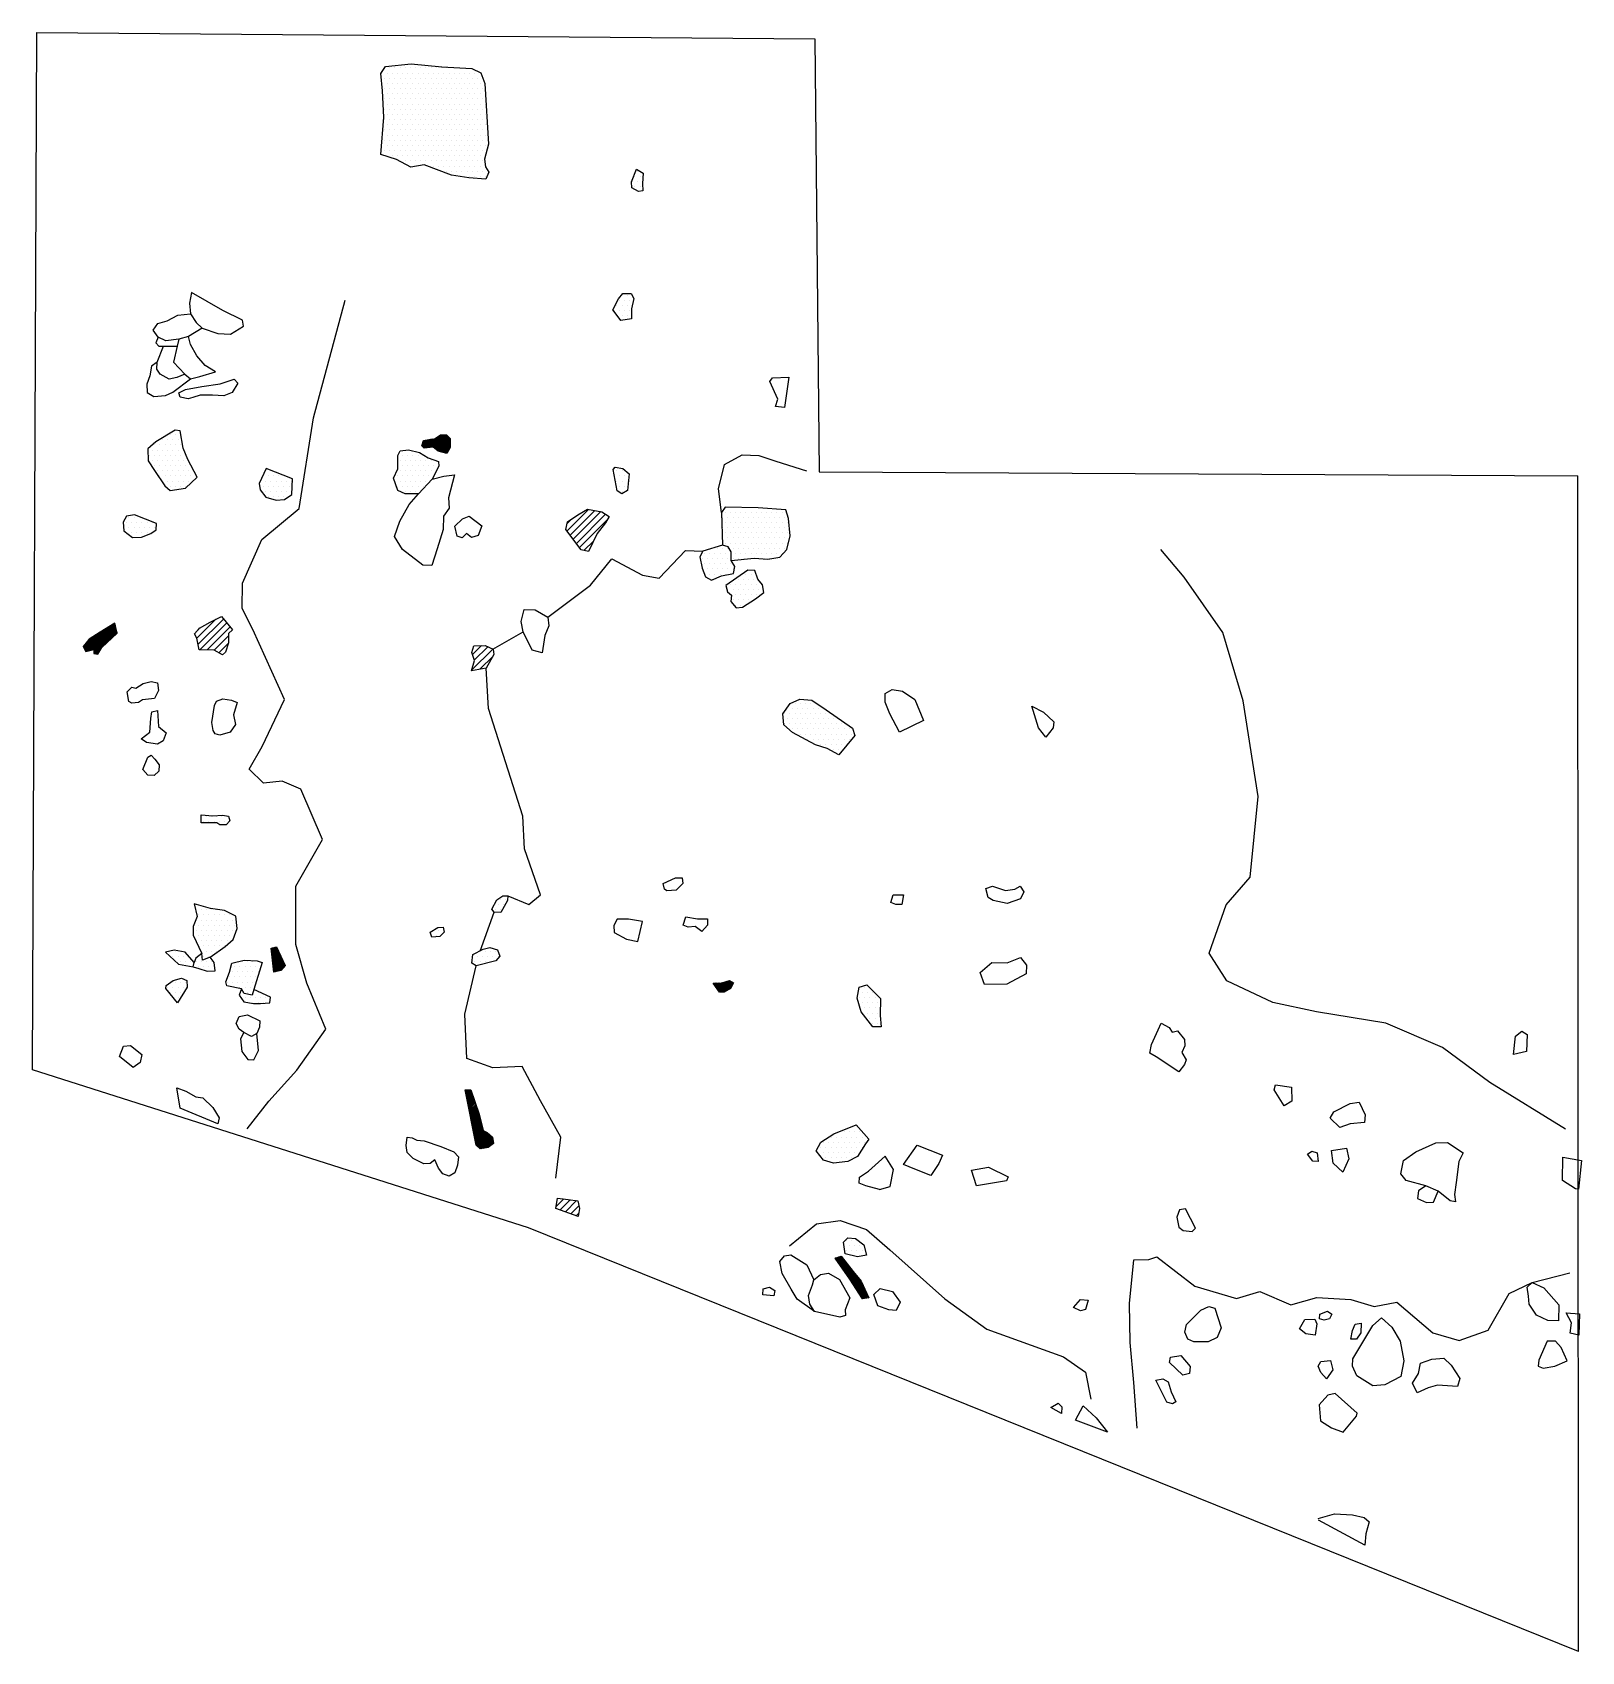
# Model space of a CAD drawing. Header units: metres. Extents: x -9.02 to -5.27, y -14.67 to -10.75.
import ezdxf

# ---------------------------------------------------------------- set-up
doc = ezdxf.new("R2010")
doc.units = ezdxf.units.M
doc.header["$LTSCALE"] = 25
doc.header["$MEASUREMENT"] = 0
doc.linetypes.add('GESTRICHELT', pattern=[0.75, 0.5, -0.25])
doc.linetypes.add('STRICHPUNKTX2', pattern=[2, 1, -0.5, 0, -0.5])
doc.layers.get('0').update_dxf_attribs({"linetype": 'CONTINUOUS'})
for name, color, linetype in [('BEFUND', 1, 'CONTINUOUS'), ('BEFUND_UNSICHER', 1, 'GESTRICHELT'), ('FEUER', 1, 'CONTINUOUS'), ('GRABUNGSGRENZE', 3, 'STRICHPUNKTX2'), ('KNOCHEN', 2, 'CONTINUOUS'), ('KNOCHENSCHRAFF', 2, 'CONTINUOUS'), ('STEINE', 4, 'CONTINUOUS'), ('STEINESCHRAFF', 4, 'CONTINUOUS')]:
    doc.layers.add(name, color=color, linetype=linetype)

# ---------------------------------------------------------------- blocks, each defined once
blk = doc.blocks.new('*X1')
at = {"color": 0}
for p, q in [((-800.32, -1105.08), (-798.97, -1103.73)), ((-800.23, -1105.35), (-798.54, -1103.65)), ((-800.16, -1104.57), (-799.4, -1103.81)), ((-800.04, -1105.51), (-798.12, -1103.59)), ((-800, -1104.06), (-799.84, -1103.89)), ((-799.85, -1105.67), (-797.72, -1103.55)), ((-799.55, -1105.73), (-797.33, -1103.51)), ((-799.15, -1105.68), (-796.42, -1102.96)), ((-798.75, -1105.63), (-795.7, -1102.58)), ((-798.35, -1105.59), (-795.35, -1102.58)), ((-797.98, -1105.57), (-794.99, -1102.58)), ((-797.6, -1105.55), (-794.64, -1102.58)), ((-797.41, -1105.71), (-794.32, -1102.62)), ((-797.21, -1105.86), (-794.14, -1102.79)), ((-797.01, -1106.02), (-793.96, -1102.97)), ((-796.81, -1106.17), (-793.79, -1103.15)), ((-796.62, -1106.33), (-793.61, -1103.32)), ((-796.42, -1106.49), (-793.48, -1103.55)), ((-796.15, -1106.57), (-793.48, -1103.9)), ((-795.88, -1106.65), (-793.48, -1104.25)), ((-795.6, -1106.72), (-793.48, -1104.61)), ((-795.32, -1106.8), (-793.48, -1104.96)), ((-795.04, -1106.87), (-793.48, -1105.31)), ((-794.76, -1106.95), (-793.51, -1105.7)), ((-794.48, -1107.02), (-793.98, -1106.52)), ((-882.3, -1153.83), (-879.76, -1151.29)), ((-882.17, -1154.05), (-878.81, -1150.69)), ((-882.05, -1154.28), (-877.87, -1150.1)), ((-881.92, -1154.51), (-876.94, -1149.53)), ((-881.8, -1154.74), (-876, -1148.95)), ((-881.67, -1154.97), (-875.07, -1148.37)), ((-881.23, -1154.88), (-874.6, -1148.25)), ((-881.09, -1152.27), (-880.72, -1151.89)), ((-880.76, -1154.77), (-874.53, -1148.54)), ((-880.3, -1154.65), (-874.47, -1148.82)), ((-879.83, -1154.54), (-874.4, -1149.11)), ((-879.78, -1154.84), (-874.33, -1149.4)), ((-879.78, -1155.2), (-874.27, -1149.69)), ((-879.69, -1155.46), (-874.2, -1149.97)), ((-879.4, -1155.52), (-874.14, -1150.26)), ((-879.11, -1155.59), (-878.21, -1154.69)), ((-878.81, -1155.65), (-878.8, -1155.63)), ((-836.76, -1227.43), (-835.86, -1226.54)), ((-836.72, -1227.75), (-835.51, -1226.54)), ((-836.79, -1227.11), (-836.35, -1226.67)), ((-836.69, -1228.07), (-835.4, -1226.78)), ((-836.65, -1228.39), (-835.28, -1227.02)), ((-836.62, -1228.71), (-835.17, -1227.26)), ((-836.59, -1229.03), (-835.06, -1227.51)), ((-836.55, -1229.35), (-834.95, -1227.75)), ((-836.52, -1229.67), (-834.84, -1227.99)), ((-836.48, -1229.99), (-834.73, -1228.23)), ((-836.45, -1230.31), (-834.61, -1228.47)), ((-836.41, -1230.63), (-834.5, -1228.71)), ((-836.38, -1230.95), (-834.39, -1228.96)), ((-836.35, -1231.27), (-834.28, -1229.2)), ((-836.31, -1231.58), (-834.17, -1229.44)), ((-836.28, -1231.9), (-834.06, -1229.68)), ((-836.24, -1232.22), (-833.94, -1229.92)), ((-836.21, -1232.54), (-833.83, -1230.17)), ((-835.79, -1232.48), (-833.72, -1230.41)), ((-835.35, -1232.39), (-833.61, -1230.65)), ((-834.9, -1232.29), (-833.5, -1230.89)), ((-729.75, -1235.33), (-729.64, -1235.22)), ((-729.6, -1235.54), (-729.28, -1235.21)), ((-729.46, -1235.75), (-728.92, -1235.21)), ((-729.32, -1235.96), (-728.56, -1235.2)), ((-729.17, -1236.17), (-728.19, -1235.19)), ((-729.03, -1236.38), (-727.83, -1235.18)), ((-728.89, -1236.59), (-727.38, -1235.09)), ((-728.74, -1236.8), (-726.87, -1234.93)), ((-728.6, -1237.01), (-726.36, -1234.77)), ((-728.46, -1237.22), (-725.85, -1234.62)), ((-728.31, -1237.43), (-725.63, -1234.74)), ((-728, -1237.47), (-725.41, -1234.88)), ((-727.65, -1237.47), (-725.19, -1235.01)), ((-727.29, -1237.47), (-724.97, -1235.15)), ((-726.6, -1237.13), (-725.22, -1235.75)), ((-725.71, -1236.6), (-725.6, -1236.49)), ((-789.85, -1261.14), (-789.75, -1261.04)), ((-789.79, -1261.43), (-789.41, -1261.05)), ((-789.73, -1261.73), (-789.07, -1261.07)), ((-789.67, -1262.02), (-788.73, -1261.08)), ((-789.62, -1262.32), (-788.47, -1261.17)), ((-789.56, -1262.61), (-788.38, -1261.43)), ((-789.5, -1262.9), (-788.29, -1261.7)), ((-789.44, -1263.2), (-788.2, -1261.96)), ((-789.38, -1263.49), (-788.11, -1262.23)), ((-789.32, -1263.79), (-788.02, -1262.49)), ((-789.26, -1264.08), (-787.93, -1262.76)), ((-789.2, -1264.38), (-787.84, -1263.02)), ((-789.14, -1264.67), (-787.75, -1263.28)), ((-789.08, -1264.96), (-787.67, -1263.55)), ((-789.02, -1265.26), (-787.58, -1263.81)), ((-788.96, -1265.55), (-787.49, -1264.08)), ((-788.9, -1265.85), (-787.4, -1264.34)), ((-788.84, -1266.14), (-787.31, -1264.61)), ((-788.78, -1266.43), (-787.22, -1264.87)), ((-788.72, -1266.73), (-787.13, -1265.14)), ((-788.67, -1267.02), (-787.04, -1265.4)), ((-788.61, -1267.32), (-786.95, -1265.66)), ((-788.55, -1267.61), (-786.86, -1265.93)), ((-788.49, -1267.91), (-786.77, -1266.19)), ((-788.43, -1268.2), (-786.69, -1266.46)), ((-788.37, -1268.49), (-786.6, -1266.72)), ((-788.31, -1268.79), (-786.51, -1266.99)), ((-788.25, -1269.08), (-786.43, -1267.27)), ((-788.19, -1269.38), (-786.36, -1267.55)), ((-788.13, -1269.67), (-786.29, -1267.83)), ((-788.07, -1269.97), (-786.22, -1268.12)), ((-788.01, -1270.26), (-786.15, -1268.4)), ((-787.95, -1270.55), (-786.08, -1268.68)), ((-787.89, -1270.85), (-786.01, -1268.96)), ((-787.83, -1271.14), (-785.94, -1269.25)), ((-787.78, -1271.44), (-785.87, -1269.53)), ((-787.72, -1271.73), (-785.8, -1269.81)), ((-787.66, -1272.02), (-785.73, -1270.09)), ((-787.6, -1272.32), (-785.65, -1270.38)), ((-787.54, -1272.61), (-785.58, -1270.66)), ((-787.48, -1272.91), (-785.48, -1270.91)), ((-787.42, -1273.2), (-785.25, -1271.03)), ((-787.36, -1273.5), (-785.02, -1271.16)), ((-787.3, -1273.79), (-784.79, -1271.28)), ((-787.24, -1274.08), (-784.56, -1271.41)), ((-787.18, -1274.38), (-784.36, -1271.56)), ((-787.05, -1274.6), (-784.17, -1271.72)), ((-786.87, -1274.77), (-783.98, -1271.88)), ((-786.69, -1274.94), (-783.79, -1272.04)), ((-786.5, -1275.11), (-783.59, -1272.2)), ((-786.32, -1275.29), (-783.4, -1272.37)), ((-786, -1275.32), (-783.23, -1272.55)), ((-785.57, -1275.24), (-783.19, -1272.86)), ((-785.14, -1275.17), (-783.14, -1273.17)), ((-784.71, -1275.09), (-783.1, -1273.48)), ((-784.28, -1275.01), (-783.06, -1273.79)), ((-700.19, -1301.94), (-699.94, -1301.69)), ((-700.05, -1302.15), (-699.4, -1301.51)), ((-699.9, -1302.36), (-698.86, -1301.32)), ((-699.76, -1302.57), (-698.67, -1301.48)), ((-699.62, -1302.78), (-698.51, -1301.68)), ((-699.48, -1302.99), (-698.36, -1301.88)), ((-699.33, -1303.2), (-698.21, -1302.08)), ((-699.19, -1303.41), (-698.06, -1302.28)), ((-699.05, -1303.62), (-697.9, -1302.48)), ((-698.9, -1303.83), (-697.75, -1302.68)), ((-698.76, -1304.04), (-697.6, -1302.88)), ((-698.62, -1304.25), (-697.45, -1303.08)), ((-698.47, -1304.46), (-697.29, -1303.28)), ((-698.33, -1304.67), (-697.14, -1303.49)), ((-698.18, -1304.88), (-696.99, -1303.69)), ((-698.04, -1305.09), (-696.84, -1303.89)), ((-697.89, -1305.29), (-696.68, -1304.09)), ((-697.74, -1305.5), (-696.53, -1304.29)), ((-697.6, -1305.71), (-696.38, -1304.49)), ((-697.45, -1305.92), (-696.23, -1304.69)), ((-697.31, -1306.12), (-696.07, -1304.89)), ((-697.16, -1306.33), (-695.92, -1305.09)), ((-697.01, -1306.54), (-695.76, -1305.28)), ((-696.87, -1306.75), (-695.6, -1305.48)), ((-696.72, -1306.96), (-695.43, -1305.67)), ((-696.58, -1307.17), (-695.27, -1305.86)), ((-696.45, -1307.39), (-695.11, -1306.05)), ((-696.31, -1307.6), (-694.95, -1306.24)), ((-696.17, -1307.82), (-694.78, -1306.43)), ((-696.03, -1308.03), (-694.62, -1306.62)), ((-695.89, -1308.24), (-694.46, -1306.81)), ((-695.75, -1308.46), (-694.3, -1307.01)), ((-695.61, -1308.67), (-694.13, -1307.2)), ((-695.47, -1308.89), (-693.97, -1307.39)), ((-695.34, -1309.1), (-693.86, -1307.63)), ((-695.2, -1309.32), (-693.75, -1307.87)), ((-695.06, -1309.53), (-693.64, -1308.11)), ((-694.92, -1309.75), (-693.53, -1308.36)), ((-694.78, -1309.96), (-693.42, -1308.6)), ((-694.64, -1310.18), (-693.31, -1308.85)), ((-694.5, -1310.39), (-693.2, -1309.09)), ((-694.36, -1310.61), (-693.1, -1309.34)), ((-694.22, -1310.82), (-692.99, -1309.58)), ((-694.09, -1311.04), (-692.88, -1309.83)), ((-693.95, -1311.25), (-692.77, -1310.07)), ((-693.81, -1311.47), (-692.66, -1310.32)), ((-693.63, -1311.64), (-692.55, -1310.56)), ((-693.22, -1311.58), (-692.44, -1310.81)), ((-692.81, -1311.53), (-692.33, -1311.05)), ((-692.4, -1311.47), (-692.23, -1311.3))]:
    blk.add_line(p, q, dxfattribs=at)
blk = doc.blocks.new('*X2')
at = {"color": 0}
for p, q in [((-710, -1167.5), (-710, -1167.5)), ((-708.75, -1167.5), (-708.75, -1167.5)), ((-707.5, -1167.5), (-707.5, -1167.5)), ((-706.25, -1167.5), (-706.25, -1167.5)), ((-705, -1167.5), (-705, -1167.5)), ((-712.5, -1170), (-712.5, -1170)), ((-711.875, -1168.75), (-711.875, -1168.75)), ((-711.875, -1171.25), (-711.875, -1171.25)), ((-711.25, -1170), (-711.25, -1170)), ((-710.625, -1168.75), (-710.625, -1168.75)), ((-710.625, -1171.25), (-710.625, -1171.25)), ((-710, -1170), (-710, -1170)), ((-709.375, -1168.75), (-709.375, -1168.75)), ((-709.375, -1171.25), (-709.375, -1171.25)), ((-708.75, -1170), (-708.75, -1170)), ((-708.125, -1168.75), (-708.125, -1168.75)), ((-708.125, -1171.25), (-708.125, -1171.25)), ((-707.5, -1170), (-707.5, -1170)), ((-706.875, -1168.75), (-706.875, -1168.75)), ((-706.875, -1171.25), (-706.875, -1171.25)), ((-706.25, -1170), (-706.25, -1170)), ((-705.625, -1168.75), (-705.625, -1168.75)), ((-705.625, -1171.25), (-705.625, -1171.25)), ((-705, -1170), (-705, -1170)), ((-704.375, -1168.75), (-704.375, -1168.75)), ((-704.375, -1171.25), (-704.375, -1171.25)), ((-703.75, -1170), (-703.75, -1170)), ((-703.125, -1168.75), (-703.125, -1168.75)), ((-703.125, -1171.25), (-703.125, -1171.25)), ((-702.5, -1170), (-702.5, -1170)), ((-701.875, -1171.25), (-701.875, -1171.25)), ((-701.25, -1170), (-701.25, -1170)), ((-700.625, -1171.25), (-700.625, -1171.25)), ((-712.5, -1172.5), (-712.5, -1172.5)), ((-711.25, -1172.5), (-711.25, -1172.5)), ((-710.625, -1173.75), (-710.625, -1173.75)), ((-710, -1172.5), (-710, -1172.5)), ((-709.375, -1173.75), (-709.375, -1173.75)), ((-708.75, -1172.5), (-708.75, -1172.5)), ((-708.75, -1175), (-708.75, -1175)), ((-708.125, -1173.75), (-708.125, -1173.75)), ((-707.5, -1172.5), (-707.5, -1172.5)), ((-707.5, -1175), (-707.5, -1175)), ((-706.875, -1173.75), (-706.875, -1173.75)), ((-706.25, -1172.5), (-706.25, -1172.5)), ((-706.25, -1175), (-706.25, -1175)), ((-705.625, -1173.75), (-705.625, -1173.75)), ((-705, -1172.5), (-705, -1172.5)), ((-705, -1175), (-705, -1175)), ((-704.375, -1173.75), (-704.375, -1173.75)), ((-703.75, -1172.5), (-703.75, -1172.5)), ((-703.75, -1175), (-703.75, -1175)), ((-703.125, -1173.75), (-703.125, -1173.75)), ((-702.5, -1172.5), (-702.5, -1172.5)), ((-702.5, -1175), (-702.5, -1175)), ((-701.875, -1173.75), (-701.875, -1173.75)), ((-701.25, -1172.5), (-701.25, -1172.5)), ((-701.25, -1175), (-701.25, -1175)), ((-700.625, -1173.75), (-700.625, -1173.75)), ((-700, -1172.5), (-700, -1172.5)), ((-700, -1175), (-700, -1175)), ((-699.375, -1173.75), (-699.375, -1173.75)), ((-698.75, -1172.5), (-698.75, -1172.5)), ((-698.75, -1175), (-698.75, -1175)), ((-698.125, -1173.75), (-698.125, -1173.75)), ((-697.5, -1175), (-697.5, -1175)), ((-696.875, -1173.75), (-696.875, -1173.75)), ((-696.25, -1175), (-696.25, -1175)), ((-706.875, -1176.25), (-706.875, -1176.25)), ((-705.625, -1176.25), (-705.625, -1176.25)), ((-705, -1177.5), (-705, -1177.5)), ((-704.375, -1176.25), (-704.375, -1176.25)), ((-703.75, -1177.5), (-703.75, -1177.5)), ((-703.125, -1176.25), (-703.125, -1176.25)), ((-702.5, -1177.5), (-702.5, -1177.5)), ((-701.875, -1176.25), (-701.875, -1176.25)), ((-701.25, -1177.5), (-701.25, -1177.5)), ((-700.625, -1176.25), (-700.625, -1176.25)), ((-700.625, -1178.75), (-700.625, -1178.75)), ((-700, -1177.5), (-700, -1177.5)), ((-699.375, -1176.25), (-699.375, -1176.25)), ((-699.375, -1178.75), (-699.375, -1178.75)), ((-698.75, -1177.5), (-698.75, -1177.5)), ((-698.125, -1176.25), (-698.125, -1176.25)), ((-697.5, -1177.5), (-697.5, -1177.5)), ((-696.875, -1176.25), (-696.875, -1176.25)), ((-852.5, -1195), (-852.5, -1195)), ((-851.25, -1195), (-851.25, -1195)), ((-850, -1195), (-850, -1195)), ((-848.75, -1195), (-848.75, -1195)), ((-847.5, -1195), (-847.5, -1195)), ((-853.125, -1196.25), (-853.125, -1196.25)), ((-851.875, -1196.25), (-851.875, -1196.25)), ((-850.625, -1196.25), (-850.625, -1196.25)), ((-849.375, -1196.25), (-849.375, -1196.25)), ((-848.125, -1196.25), (-848.125, -1196.25)), ((-855, -1217.5), (-855, -1217.5)), ((-853.75, -1217.5), (-853.75, -1217.5)), ((-852.5, -1217.5), (-852.5, -1217.5)), ((-851.25, -1217.5), (-851.25, -1217.5)), ((-850, -1217.5), (-850, -1217.5)), ((-782.5, -1217.5), (-782.5, -1217.5)), ((-781.875, -1216.25), (-781.875, -1216.25)), ((-781.25, -1215), (-781.25, -1215)), ((-781.25, -1217.5), (-781.25, -1217.5)), ((-780.625, -1216.25), (-780.625, -1216.25)), ((-780, -1215), (-780, -1215)), ((-855, -1220), (-855, -1220)), ((-855, -1222.5), (-855, -1222.5)), ((-854.375, -1218.75), (-854.375, -1218.75)), ((-854.375, -1221.25), (-854.375, -1221.25)), ((-853.75, -1220), (-853.75, -1220)), ((-853.75, -1222.5), (-853.75, -1222.5)), ((-853.125, -1218.75), (-853.125, -1218.75)), ((-853.125, -1221.25), (-853.125, -1221.25)), ((-852.5, -1220), (-852.5, -1220)), ((-852.5, -1222.5), (-852.5, -1222.5)), ((-851.875, -1218.75), (-851.875, -1218.75)), ((-851.875, -1221.25), (-851.875, -1221.25)), ((-851.25, -1220), (-851.25, -1220)), ((-851.25, -1222.5), (-851.25, -1222.5)), ((-850.625, -1218.75), (-850.625, -1218.75)), ((-850.625, -1221.25), (-850.625, -1221.25)), ((-850, -1220), (-850, -1220)), ((-850, -1222.5), (-850, -1222.5)), ((-849.375, -1218.75), (-849.375, -1218.75)), ((-849.375, -1221.25), (-849.375, -1221.25)), ((-848.75, -1220), (-848.75, -1220)), ((-848.75, -1222.5), (-848.75, -1222.5)), ((-848.125, -1218.75), (-848.125, -1218.75)), ((-848.125, -1221.25), (-848.125, -1221.25)), ((-847.5, -1220), (-847.5, -1220)), ((-847.5, -1222.5), (-847.5, -1222.5)), ((-846.875, -1218.75), (-846.875, -1218.75)), ((-846.875, -1221.25), (-846.875, -1221.25)), ((-846.25, -1220), (-846.25, -1220)), ((-846.25, -1222.5), (-846.25, -1222.5)), ((-845.625, -1221.25), (-845.625, -1221.25)), ((-797.5, -1222.5), (-797.5, -1222.5)), ((-796.25, -1222.5), (-796.25, -1222.5)), ((-795, -1222.5), (-795, -1222.5)), ((-855.625, -1223.75), (-855.625, -1223.75)), ((-855, -1225), (-855, -1225)), ((-854.375, -1223.75), (-854.375, -1223.75)), ((-854.375, -1226.25), (-854.375, -1226.25)), ((-853.75, -1225), (-853.75, -1225)), ((-853.125, -1223.75), (-853.125, -1223.75)), ((-853.125, -1226.25), (-853.125, -1226.25)), ((-852.5, -1225), (-852.5, -1225)), ((-851.875, -1223.75), (-851.875, -1223.75)), ((-851.875, -1226.25), (-851.875, -1226.25)), ((-851.25, -1225), (-851.25, -1225)), ((-850.625, -1223.75), (-850.625, -1223.75)), ((-850.625, -1226.25), (-850.625, -1226.25)), ((-850, -1225), (-850, -1225)), ((-849.375, -1223.75), (-849.375, -1223.75)), ((-849.375, -1226.25), (-849.375, -1226.25)), ((-848.75, -1225), (-848.75, -1225)), ((-848.125, -1223.75), (-848.125, -1223.75)), ((-848.125, -1226.25), (-848.125, -1226.25)), ((-847.5, -1225), (-847.5, -1225)), ((-846.875, -1223.75), (-846.875, -1223.75)), ((-796.875, -1223.75), (-796.875, -1223.75)), ((-860.625, -1228.75), (-860.625, -1228.75)), ((-860, -1227.5), (-860, -1227.5)), ((-860, -1230), (-860, -1230)), ((-859.375, -1228.75), (-859.375, -1228.75)), ((-858.75, -1230), (-858.75, -1230)), ((-858.125, -1228.75), (-858.125, -1228.75)), ((-857.5, -1230), (-857.5, -1230)), ((-856.875, -1228.75), (-856.875, -1228.75)), ((-856.25, -1230), (-856.25, -1230)), ((-855, -1230), (-855, -1230)), ((-854.375, -1228.75), (-854.375, -1228.75)), ((-853.75, -1227.5), (-853.75, -1227.5)), ((-853.75, -1230), (-853.75, -1230)), ((-853.125, -1228.75), (-853.125, -1228.75)), ((-852.5, -1227.5), (-852.5, -1227.5)), ((-852.5, -1230), (-852.5, -1230)), ((-851.875, -1228.75), (-851.875, -1228.75)), ((-851.25, -1227.5), (-851.25, -1227.5)), ((-851.25, -1230), (-851.25, -1230)), ((-850, -1227.5), (-850, -1227.5)), ((-843.75, -1230), (-843.75, -1230)), ((-842.5, -1230), (-842.5, -1230)), ((-841.25, -1230), (-841.25, -1230)), ((-840, -1230), (-840, -1230)), ((-787.5, -1230), (-787.5, -1230)), ((-786.875, -1228.75), (-786.875, -1228.75)), ((-786.25, -1227.5), (-786.25, -1227.5)), ((-786.25, -1230), (-786.25, -1230)), ((-785.625, -1228.75), (-785.625, -1228.75)), ((-785, -1227.5), (-785, -1227.5)), ((-785, -1230), (-785, -1230)), ((-784.375, -1228.75), (-784.375, -1228.75)), ((-783.75, -1227.5), (-783.75, -1227.5)), ((-783.75, -1230), (-783.75, -1230)), ((-783.125, -1228.75), (-783.125, -1228.75)), ((-782.5, -1227.5), (-782.5, -1227.5)), ((-781.875, -1228.75), (-781.875, -1228.75)), ((-855.625, -1231.25), (-855.625, -1231.25)), ((-854.375, -1231.25), (-854.375, -1231.25)), ((-853.125, -1231.25), (-853.125, -1231.25)), ((-851.875, -1231.25), (-851.875, -1231.25)), ((-850.625, -1231.25), (-850.625, -1231.25)), ((-846.875, -1233.75), (-846.875, -1233.75)), ((-846.25, -1232.5), (-846.25, -1232.5)), ((-845.625, -1231.25), (-845.625, -1231.25)), ((-845.625, -1233.75), (-845.625, -1233.75)), ((-845, -1232.5), (-845, -1232.5)), ((-844.375, -1231.25), (-844.375, -1231.25)), ((-844.375, -1233.75), (-844.375, -1233.75)), ((-843.75, -1232.5), (-843.75, -1232.5)), ((-843.125, -1231.25), (-843.125, -1231.25)), ((-843.125, -1233.75), (-843.125, -1233.75)), ((-842.5, -1232.5), (-842.5, -1232.5)), ((-841.875, -1231.25), (-841.875, -1231.25)), ((-841.875, -1233.75), (-841.875, -1233.75)), ((-841.25, -1232.5), (-841.25, -1232.5)), ((-840.625, -1231.25), (-840.625, -1231.25)), ((-840.625, -1233.75), (-840.625, -1233.75)), ((-840, -1232.5), (-840, -1232.5)), ((-839.375, -1231.25), (-839.375, -1231.25)), ((-861.875, -1236.25), (-861.875, -1236.25)), ((-861.25, -1237.5), (-861.25, -1237.5)), ((-860.625, -1236.25), (-860.625, -1236.25)), ((-860, -1235), (-860, -1235)), ((-860, -1237.5), (-860, -1237.5)), ((-859.375, -1236.25), (-859.375, -1236.25)), ((-858.75, -1235), (-858.75, -1235)), ((-858.75, -1237.5), (-858.75, -1237.5)), ((-858.125, -1236.25), (-858.125, -1236.25)), ((-857.5, -1235), (-857.5, -1235)), ((-847.5, -1235), (-847.5, -1235)), ((-846.25, -1235), (-846.25, -1235)), ((-845.625, -1236.25), (-845.625, -1236.25)), ((-845, -1235), (-845, -1235)), ((-844.375, -1236.25), (-844.375, -1236.25)), ((-843.75, -1235), (-843.75, -1235)), ((-843.75, -1237.5), (-843.75, -1237.5)), ((-843.125, -1236.25), (-843.125, -1236.25)), ((-842.5, -1235), (-842.5, -1235)), ((-842.5, -1237.5), (-842.5, -1237.5)), ((-841.875, -1236.25), (-841.875, -1236.25)), ((-841.25, -1235), (-841.25, -1235)), ((-841.25, -1237.5), (-841.25, -1237.5)), ((-840, -1237.5), (-840, -1237.5)), ((-694.375, -1236.25), (-694.375, -1236.25)), ((-693.75, -1237.5), (-693.75, -1237.5)), ((-693.125, -1236.25), (-693.125, -1236.25)), ((-692.5, -1237.5), (-692.5, -1237.5)), ((-691.25, -1237.5), (-691.25, -1237.5)), ((-859.375, -1238.75), (-859.375, -1238.75)), ((-843.125, -1238.75), (-843.125, -1238.75)), ((-841.875, -1238.75), (-841.875, -1238.75)), ((-841.25, -1240), (-841.25, -1240)), ((-840.625, -1238.75), (-840.625, -1238.75)), ((-840, -1240), (-840, -1240)), ((-839.375, -1238.75), (-839.375, -1238.75)), ((-838.75, -1240), (-838.75, -1240)), ((-838.125, -1238.75), (-838.125, -1238.75)), ((-837.5, -1240), (-837.5, -1240)), ((-694.375, -1238.75), (-694.375, -1238.75)), ((-693.75, -1240), (-693.75, -1240)), ((-693.125, -1238.75), (-693.125, -1238.75)), ((-693.125, -1241.25), (-693.125, -1241.25)), ((-692.5, -1240), (-692.5, -1240)), ((-691.875, -1238.75), (-691.875, -1238.75)), ((-691.875, -1241.25), (-691.875, -1241.25)), ((-691.25, -1240), (-691.25, -1240)), ((-690.625, -1238.75), (-690.625, -1238.75)), ((-690.625, -1241.25), (-690.625, -1241.25)), ((-690, -1240), (-690, -1240)), ((-689.375, -1241.25), (-689.375, -1241.25)), ((-692.5, -1242.5), (-692.5, -1242.5)), ((-691.875, -1243.75), (-691.875, -1243.75)), ((-691.25, -1242.5), (-691.25, -1242.5)), ((-691.25, -1245), (-691.25, -1245)), ((-690.625, -1243.75), (-690.625, -1243.75)), ((-690, -1242.5), (-690, -1242.5)), ((-690, -1245), (-690, -1245)), ((-689.375, -1243.75), (-689.375, -1243.75)), ((-701.25, -1272.5), (-701.25, -1272.5)), ((-700, -1272.5), (-700, -1272.5)), ((-699.375, -1271.25), (-699.375, -1271.25)), ((-698.75, -1272.5), (-698.75, -1272.5)), ((-698.125, -1271.25), (-698.125, -1271.25)), ((-697.5, -1272.5), (-697.5, -1272.5)), ((-696.875, -1271.25), (-696.875, -1271.25)), ((-696.25, -1272.5), (-696.25, -1272.5)), ((-695.625, -1271.25), (-695.625, -1271.25)), ((-695, -1270), (-695, -1270)), ((-695, -1272.5), (-695, -1272.5)), ((-694.375, -1271.25), (-694.375, -1271.25)), ((-693.75, -1272.5), (-693.75, -1272.5)), ((-704.375, -1276.25), (-704.375, -1276.25)), ((-703.75, -1275), (-703.75, -1275)), ((-703.125, -1273.75), (-703.125, -1273.75)), ((-703.125, -1276.25), (-703.125, -1276.25)), ((-702.5, -1275), (-702.5, -1275)), ((-702.5, -1277.5), (-702.5, -1277.5)), ((-701.875, -1273.75), (-701.875, -1273.75)), ((-701.875, -1276.25), (-701.875, -1276.25)), ((-701.25, -1275), (-701.25, -1275)), ((-701.25, -1277.5), (-701.25, -1277.5)), ((-700.625, -1273.75), (-700.625, -1273.75)), ((-700.625, -1276.25), (-700.625, -1276.25)), ((-700, -1275), (-700, -1275)), ((-700, -1277.5), (-700, -1277.5)), ((-699.375, -1273.75), (-699.375, -1273.75)), ((-699.375, -1276.25), (-699.375, -1276.25)), ((-698.75, -1275), (-698.75, -1275)), ((-698.75, -1277.5), (-698.75, -1277.5)), ((-698.125, -1273.75), (-698.125, -1273.75)), ((-698.125, -1276.25), (-698.125, -1276.25)), ((-697.5, -1275), (-697.5, -1275)), ((-697.5, -1277.5), (-697.5, -1277.5)), ((-696.875, -1273.75), (-696.875, -1273.75)), ((-696.875, -1276.25), (-696.875, -1276.25)), ((-696.25, -1275), (-696.25, -1275)), ((-696.25, -1277.5), (-696.25, -1277.5)), ((-695.625, -1273.75), (-695.625, -1273.75)), ((-695.625, -1276.25), (-695.625, -1276.25)), ((-695, -1275), (-695, -1275)), ((-694.375, -1273.75), (-694.375, -1273.75)), ((-694.375, -1276.25), (-694.375, -1276.25)), ((-693.75, -1275), (-693.75, -1275)), ((-693.125, -1273.75), (-693.125, -1273.75)), ((-700.625, -1278.75), (-700.625, -1278.75)), ((-698.125, -1298.75), (-698.125, -1298.75)), ((-697.5, -1297.5), (-697.5, -1297.5)), ((-697.5, -1300), (-697.5, -1300)), ((-696.875, -1298.75), (-696.875, -1298.75)), ((-696.25, -1297.5), (-696.25, -1297.5)), ((-696.25, -1300), (-696.25, -1300)), ((-695.625, -1298.75), (-695.625, -1298.75)), ((-695, -1297.5), (-695, -1297.5)), ((-695, -1300), (-695, -1300)), ((-694.375, -1298.75), (-694.375, -1298.75)), ((-693.75, -1300), (-693.75, -1300)), ((-695.625, -1301.25), (-695.625, -1301.25)), ((-694.375, -1301.25), (-694.375, -1301.25))]:
    blk.add_line(p, q, dxfattribs=at)
blk = doc.blocks.new('*X3')
at = {"color": 0}
for p, q in [((-808.125, -1013.75), (-808.125, -1013.75)), ((-806.875, -1013.75), (-806.875, -1013.75)), ((-805.625, -1013.75), (-805.625, -1013.75)), ((-804.375, -1013.75), (-804.375, -1013.75)), ((-803.125, -1013.75), (-803.125, -1013.75)), ((-801.875, -1013.75), (-801.875, -1013.75)), ((-800.625, -1013.75), (-800.625, -1013.75)), ((-799.375, -1013.75), (-799.375, -1013.75)), ((-798.125, -1013.75), (-798.125, -1013.75)), ((-796.875, -1013.75), (-796.875, -1013.75)), ((-795.625, -1013.75), (-795.625, -1013.75)), ((-794.375, -1013.75), (-794.375, -1013.75)), ((-793.125, -1013.75), (-793.125, -1013.75)), ((-791.875, -1013.75), (-791.875, -1013.75)), ((-810, -1015), (-810, -1015)), ((-810, -1017.5), (-810, -1017.5)), ((-809.375, -1016.25), (-809.375, -1016.25)), ((-809.375, -1018.75), (-809.375, -1018.75)), ((-808.75, -1015), (-808.75, -1015)), ((-808.75, -1017.5), (-808.75, -1017.5)), ((-808.125, -1016.25), (-808.125, -1016.25)), ((-808.125, -1018.75), (-808.125, -1018.75)), ((-807.5, -1015), (-807.5, -1015)), ((-807.5, -1017.5), (-807.5, -1017.5)), ((-806.875, -1016.25), (-806.875, -1016.25)), ((-806.875, -1018.75), (-806.875, -1018.75)), ((-806.25, -1015), (-806.25, -1015)), ((-806.25, -1017.5), (-806.25, -1017.5)), ((-805.625, -1016.25), (-805.625, -1016.25)), ((-805.625, -1018.75), (-805.625, -1018.75)), ((-805, -1015), (-805, -1015)), ((-805, -1017.5), (-805, -1017.5)), ((-804.375, -1016.25), (-804.375, -1016.25)), ((-804.375, -1018.75), (-804.375, -1018.75)), ((-803.75, -1015), (-803.75, -1015)), ((-803.75, -1017.5), (-803.75, -1017.5)), ((-803.125, -1016.25), (-803.125, -1016.25)), ((-803.125, -1018.75), (-803.125, -1018.75)), ((-802.5, -1015), (-802.5, -1015)), ((-802.5, -1017.5), (-802.5, -1017.5)), ((-801.875, -1016.25), (-801.875, -1016.25)), ((-801.875, -1018.75), (-801.875, -1018.75)), ((-801.25, -1015), (-801.25, -1015)), ((-801.25, -1017.5), (-801.25, -1017.5)), ((-800.625, -1016.25), (-800.625, -1016.25)), ((-800.625, -1018.75), (-800.625, -1018.75)), ((-800, -1015), (-800, -1015)), ((-800, -1017.5), (-800, -1017.5)), ((-799.375, -1016.25), (-799.375, -1016.25)), ((-799.375, -1018.75), (-799.375, -1018.75)), ((-798.75, -1015), (-798.75, -1015)), ((-798.75, -1017.5), (-798.75, -1017.5)), ((-798.125, -1016.25), (-798.125, -1016.25)), ((-798.125, -1018.75), (-798.125, -1018.75)), ((-797.5, -1015), (-797.5, -1015)), ((-797.5, -1017.5), (-797.5, -1017.5)), ((-796.875, -1016.25), (-796.875, -1016.25)), ((-796.875, -1018.75), (-796.875, -1018.75)), ((-796.25, -1015), (-796.25, -1015)), ((-796.25, -1017.5), (-796.25, -1017.5)), ((-795.625, -1016.25), (-795.625, -1016.25)), ((-795.625, -1018.75), (-795.625, -1018.75)), ((-795, -1015), (-795, -1015)), ((-795, -1017.5), (-795, -1017.5)), ((-794.375, -1016.25), (-794.375, -1016.25)), ((-794.375, -1018.75), (-794.375, -1018.75)), ((-793.75, -1015), (-793.75, -1015)), ((-793.75, -1017.5), (-793.75, -1017.5)), ((-793.125, -1016.25), (-793.125, -1016.25)), ((-793.125, -1018.75), (-793.125, -1018.75)), ((-792.5, -1015), (-792.5, -1015)), ((-792.5, -1017.5), (-792.5, -1017.5)), ((-791.875, -1016.25), (-791.875, -1016.25)), ((-791.875, -1018.75), (-791.875, -1018.75)), ((-791.25, -1015), (-791.25, -1015)), ((-791.25, -1017.5), (-791.25, -1017.5)), ((-790.625, -1016.25), (-790.625, -1016.25)), ((-790.625, -1018.75), (-790.625, -1018.75)), ((-790, -1015), (-790, -1015)), ((-790, -1017.5), (-790, -1017.5)), ((-789.375, -1016.25), (-789.375, -1016.25)), ((-789.375, -1018.75), (-789.375, -1018.75)), ((-788.75, -1015), (-788.75, -1015)), ((-788.75, -1017.5), (-788.75, -1017.5)), ((-788.125, -1016.25), (-788.125, -1016.25)), ((-788.125, -1018.75), (-788.125, -1018.75)), ((-787.5, -1015), (-787.5, -1015)), ((-787.5, -1017.5), (-787.5, -1017.5)), ((-786.875, -1016.25), (-786.875, -1016.25)), ((-786.875, -1018.75), (-786.875, -1018.75)), ((-786.25, -1015), (-786.25, -1015)), ((-786.25, -1017.5), (-786.25, -1017.5)), ((-785.625, -1016.25), (-785.625, -1016.25)), ((-785.625, -1018.75), (-785.625, -1018.75)), ((-809.375, -1021.25), (-809.375, -1021.25)), ((-808.75, -1020), (-808.75, -1020)), ((-808.75, -1022.5), (-808.75, -1022.5)), ((-808.125, -1021.25), (-808.125, -1021.25)), ((-807.5, -1020), (-807.5, -1020)), ((-807.5, -1022.5), (-807.5, -1022.5)), ((-806.875, -1021.25), (-806.875, -1021.25)), ((-806.25, -1020), (-806.25, -1020)), ((-806.25, -1022.5), (-806.25, -1022.5)), ((-805.625, -1021.25), (-805.625, -1021.25)), ((-805, -1020), (-805, -1020)), ((-805, -1022.5), (-805, -1022.5)), ((-804.375, -1021.25), (-804.375, -1021.25)), ((-803.75, -1020), (-803.75, -1020)), ((-803.75, -1022.5), (-803.75, -1022.5)), ((-803.125, -1021.25), (-803.125, -1021.25)), ((-802.5, -1020), (-802.5, -1020)), ((-802.5, -1022.5), (-802.5, -1022.5)), ((-801.875, -1021.25), (-801.875, -1021.25)), ((-801.25, -1020), (-801.25, -1020)), ((-801.25, -1022.5), (-801.25, -1022.5)), ((-800.625, -1021.25), (-800.625, -1021.25)), ((-800, -1020), (-800, -1020)), ((-800, -1022.5), (-800, -1022.5)), ((-799.375, -1021.25), (-799.375, -1021.25)), ((-798.75, -1020), (-798.75, -1020)), ((-798.75, -1022.5), (-798.75, -1022.5)), ((-798.125, -1021.25), (-798.125, -1021.25)), ((-797.5, -1020), (-797.5, -1020)), ((-797.5, -1022.5), (-797.5, -1022.5)), ((-796.875, -1021.25), (-796.875, -1021.25)), ((-796.25, -1020), (-796.25, -1020)), ((-796.25, -1022.5), (-796.25, -1022.5)), ((-795.625, -1021.25), (-795.625, -1021.25)), ((-795, -1020), (-795, -1020)), ((-795, -1022.5), (-795, -1022.5)), ((-794.375, -1021.25), (-794.375, -1021.25)), ((-793.75, -1020), (-793.75, -1020)), ((-793.75, -1022.5), (-793.75, -1022.5)), ((-793.125, -1021.25), (-793.125, -1021.25)), ((-792.5, -1020), (-792.5, -1020)), ((-792.5, -1022.5), (-792.5, -1022.5)), ((-791.875, -1021.25), (-791.875, -1021.25)), ((-791.25, -1020), (-791.25, -1020)), ((-791.25, -1022.5), (-791.25, -1022.5)), ((-790.625, -1021.25), (-790.625, -1021.25)), ((-790, -1020), (-790, -1020)), ((-790, -1022.5), (-790, -1022.5)), ((-789.375, -1021.25), (-789.375, -1021.25)), ((-788.75, -1020), (-788.75, -1020)), ((-788.75, -1022.5), (-788.75, -1022.5)), ((-788.125, -1021.25), (-788.125, -1021.25)), ((-787.5, -1020), (-787.5, -1020)), ((-787.5, -1022.5), (-787.5, -1022.5)), ((-786.875, -1021.25), (-786.875, -1021.25)), ((-786.25, -1020), (-786.25, -1020)), ((-786.25, -1022.5), (-786.25, -1022.5)), ((-785.625, -1021.25), (-785.625, -1021.25)), ((-785, -1020), (-785, -1020)), ((-785, -1022.5), (-785, -1022.5)), ((-809.375, -1023.75), (-809.375, -1023.75)), ((-809.375, -1026.25), (-809.375, -1026.25)), ((-808.75, -1025), (-808.75, -1025)), ((-808.125, -1023.75), (-808.125, -1023.75)), ((-808.125, -1026.25), (-808.125, -1026.25)), ((-807.5, -1025), (-807.5, -1025)), ((-806.875, -1023.75), (-806.875, -1023.75)), ((-806.875, -1026.25), (-806.875, -1026.25)), ((-806.25, -1025), (-806.25, -1025)), ((-805.625, -1023.75), (-805.625, -1023.75)), ((-805.625, -1026.25), (-805.625, -1026.25)), ((-805, -1025), (-805, -1025)), ((-804.375, -1023.75), (-804.375, -1023.75)), ((-804.375, -1026.25), (-804.375, -1026.25)), ((-803.75, -1025), (-803.75, -1025)), ((-803.125, -1023.75), (-803.125, -1023.75)), ((-803.125, -1026.25), (-803.125, -1026.25)), ((-802.5, -1025), (-802.5, -1025)), ((-801.875, -1023.75), (-801.875, -1023.75)), ((-801.875, -1026.25), (-801.875, -1026.25)), ((-801.25, -1025), (-801.25, -1025)), ((-800.625, -1023.75), (-800.625, -1023.75)), ((-800.625, -1026.25), (-800.625, -1026.25)), ((-800, -1025), (-800, -1025)), ((-799.375, -1023.75), (-799.375, -1023.75)), ((-799.375, -1026.25), (-799.375, -1026.25)), ((-798.75, -1025), (-798.75, -1025)), ((-798.125, -1023.75), (-798.125, -1023.75)), ((-798.125, -1026.25), (-798.125, -1026.25)), ((-797.5, -1025), (-797.5, -1025)), ((-796.875, -1023.75), (-796.875, -1023.75)), ((-796.875, -1026.25), (-796.875, -1026.25)), ((-796.25, -1025), (-796.25, -1025)), ((-795.625, -1023.75), (-795.625, -1023.75)), ((-795.625, -1026.25), (-795.625, -1026.25)), ((-795, -1025), (-795, -1025)), ((-794.375, -1023.75), (-794.375, -1023.75)), ((-794.375, -1026.25), (-794.375, -1026.25)), ((-793.75, -1025), (-793.75, -1025)), ((-793.125, -1023.75), (-793.125, -1023.75)), ((-793.125, -1026.25), (-793.125, -1026.25)), ((-792.5, -1025), (-792.5, -1025)), ((-791.875, -1023.75), (-791.875, -1023.75)), ((-791.875, -1026.25), (-791.875, -1026.25)), ((-791.25, -1025), (-791.25, -1025)), ((-790.625, -1023.75), (-790.625, -1023.75)), ((-790.625, -1026.25), (-790.625, -1026.25)), ((-790, -1025), (-790, -1025)), ((-789.375, -1023.75), (-789.375, -1023.75)), ((-789.375, -1026.25), (-789.375, -1026.25)), ((-788.75, -1025), (-788.75, -1025)), ((-788.125, -1023.75), (-788.125, -1023.75)), ((-788.125, -1026.25), (-788.125, -1026.25)), ((-787.5, -1025), (-787.5, -1025)), ((-786.875, -1023.75), (-786.875, -1023.75)), ((-786.875, -1026.25), (-786.875, -1026.25)), ((-786.25, -1025), (-786.25, -1025)), ((-785.625, -1023.75), (-785.625, -1023.75)), ((-785.625, -1026.25), (-785.625, -1026.25)), ((-785, -1025), (-785, -1025)), ((-809.375, -1028.75), (-809.375, -1028.75)), ((-808.75, -1027.5), (-808.75, -1027.5)), ((-808.75, -1030), (-808.75, -1030)), ((-808.125, -1028.75), (-808.125, -1028.75)), ((-807.5, -1027.5), (-807.5, -1027.5)), ((-807.5, -1030), (-807.5, -1030)), ((-806.875, -1028.75), (-806.875, -1028.75)), ((-806.25, -1027.5), (-806.25, -1027.5)), ((-806.25, -1030), (-806.25, -1030)), ((-805.625, -1028.75), (-805.625, -1028.75)), ((-805, -1027.5), (-805, -1027.5)), ((-805, -1030), (-805, -1030)), ((-804.375, -1028.75), (-804.375, -1028.75)), ((-803.75, -1027.5), (-803.75, -1027.5)), ((-803.75, -1030), (-803.75, -1030)), ((-803.125, -1028.75), (-803.125, -1028.75)), ((-802.5, -1027.5), (-802.5, -1027.5)), ((-802.5, -1030), (-802.5, -1030)), ((-801.875, -1028.75), (-801.875, -1028.75)), ((-801.25, -1027.5), (-801.25, -1027.5)), ((-801.25, -1030), (-801.25, -1030)), ((-800.625, -1028.75), (-800.625, -1028.75)), ((-800, -1027.5), (-800, -1027.5)), ((-800, -1030), (-800, -1030)), ((-799.375, -1028.75), (-799.375, -1028.75)), ((-798.75, -1027.5), (-798.75, -1027.5)), ((-798.75, -1030), (-798.75, -1030)), ((-798.125, -1028.75), (-798.125, -1028.75)), ((-797.5, -1027.5), (-797.5, -1027.5)), ((-797.5, -1030), (-797.5, -1030)), ((-796.875, -1028.75), (-796.875, -1028.75)), ((-796.25, -1027.5), (-796.25, -1027.5)), ((-796.25, -1030), (-796.25, -1030)), ((-795.625, -1028.75), (-795.625, -1028.75)), ((-795, -1027.5), (-795, -1027.5)), ((-795, -1030), (-795, -1030)), ((-794.375, -1028.75), (-794.375, -1028.75)), ((-793.75, -1027.5), (-793.75, -1027.5)), ((-793.75, -1030), (-793.75, -1030)), ((-793.125, -1028.75), (-793.125, -1028.75)), ((-792.5, -1027.5), (-792.5, -1027.5)), ((-792.5, -1030), (-792.5, -1030)), ((-791.875, -1028.75), (-791.875, -1028.75)), ((-791.25, -1027.5), (-791.25, -1027.5)), ((-791.25, -1030), (-791.25, -1030)), ((-790.625, -1028.75), (-790.625, -1028.75)), ((-790, -1027.5), (-790, -1027.5)), ((-790, -1030), (-790, -1030)), ((-789.375, -1028.75), (-789.375, -1028.75)), ((-788.75, -1027.5), (-788.75, -1027.5)), ((-788.75, -1030), (-788.75, -1030)), ((-788.125, -1028.75), (-788.125, -1028.75)), ((-787.5, -1027.5), (-787.5, -1027.5)), ((-787.5, -1030), (-787.5, -1030)), ((-786.875, -1028.75), (-786.875, -1028.75)), ((-786.25, -1027.5), (-786.25, -1027.5)), ((-786.25, -1030), (-786.25, -1030)), ((-785.625, -1028.75), (-785.625, -1028.75)), ((-785, -1027.5), (-785, -1027.5)), ((-785, -1030), (-785, -1030)), ((-810, -1032.5), (-810, -1032.5)), ((-809.375, -1031.25), (-809.375, -1031.25)), ((-809.375, -1033.75), (-809.375, -1033.75)), ((-808.75, -1032.5), (-808.75, -1032.5)), ((-808.125, -1031.25), (-808.125, -1031.25)), ((-808.125, -1033.75), (-808.125, -1033.75)), ((-807.5, -1032.5), (-807.5, -1032.5)), ((-806.875, -1031.25), (-806.875, -1031.25)), ((-806.875, -1033.75), (-806.875, -1033.75)), ((-806.25, -1032.5), (-806.25, -1032.5)), ((-805.625, -1031.25), (-805.625, -1031.25)), ((-805.625, -1033.75), (-805.625, -1033.75)), ((-805, -1032.5), (-805, -1032.5)), ((-804.375, -1031.25), (-804.375, -1031.25)), ((-804.375, -1033.75), (-804.375, -1033.75)), ((-803.75, -1032.5), (-803.75, -1032.5)), ((-803.125, -1031.25), (-803.125, -1031.25)), ((-803.125, -1033.75), (-803.125, -1033.75)), ((-802.5, -1032.5), (-802.5, -1032.5)), ((-801.875, -1031.25), (-801.875, -1031.25)), ((-801.875, -1033.75), (-801.875, -1033.75)), ((-801.25, -1032.5), (-801.25, -1032.5)), ((-800.625, -1031.25), (-800.625, -1031.25)), ((-800.625, -1033.75), (-800.625, -1033.75)), ((-800, -1032.5), (-800, -1032.5)), ((-799.375, -1031.25), (-799.375, -1031.25)), ((-799.375, -1033.75), (-799.375, -1033.75)), ((-798.75, -1032.5), (-798.75, -1032.5)), ((-798.125, -1031.25), (-798.125, -1031.25)), ((-798.125, -1033.75), (-798.125, -1033.75)), ((-797.5, -1032.5), (-797.5, -1032.5)), ((-796.875, -1031.25), (-796.875, -1031.25)), ((-796.875, -1033.75), (-796.875, -1033.75)), ((-796.25, -1032.5), (-796.25, -1032.5)), ((-795.625, -1031.25), (-795.625, -1031.25)), ((-795.625, -1033.75), (-795.625, -1033.75)), ((-795, -1032.5), (-795, -1032.5)), ((-794.375, -1031.25), (-794.375, -1031.25)), ((-794.375, -1033.75), (-794.375, -1033.75)), ((-793.75, -1032.5), (-793.75, -1032.5)), ((-793.125, -1031.25), (-793.125, -1031.25)), ((-793.125, -1033.75), (-793.125, -1033.75)), ((-792.5, -1032.5), (-792.5, -1032.5)), ((-791.875, -1031.25), (-791.875, -1031.25)), ((-791.875, -1033.75), (-791.875, -1033.75)), ((-791.25, -1032.5), (-791.25, -1032.5)), ((-790.625, -1031.25), (-790.625, -1031.25)), ((-790.625, -1033.75), (-790.625, -1033.75)), ((-790, -1032.5), (-790, -1032.5)), ((-789.375, -1031.25), (-789.375, -1031.25)), ((-789.375, -1033.75), (-789.375, -1033.75)), ((-788.75, -1032.5), (-788.75, -1032.5)), ((-788.125, -1031.25), (-788.125, -1031.25)), ((-788.125, -1033.75), (-788.125, -1033.75)), ((-787.5, -1032.5), (-787.5, -1032.5)), ((-786.875, -1031.25), (-786.875, -1031.25)), ((-786.875, -1033.75), (-786.875, -1033.75)), ((-786.25, -1032.5), (-786.25, -1032.5)), ((-785.625, -1031.25), (-785.625, -1031.25)), ((-785.625, -1033.75), (-785.625, -1033.75)), ((-785, -1032.5), (-785, -1032.5)), ((-784.375, -1031.25), (-784.375, -1031.25)), ((-808.75, -1035), (-808.75, -1035)), ((-807.5, -1035), (-807.5, -1035)), ((-806.25, -1035), (-806.25, -1035)), ((-805.625, -1036.25), (-805.625, -1036.25)), ((-805, -1035), (-805, -1035)), ((-804.375, -1036.25), (-804.375, -1036.25)), ((-803.75, -1035), (-803.75, -1035)), ((-803.125, -1036.25), (-803.125, -1036.25)), ((-802.5, -1035), (-802.5, -1035)), ((-802.5, -1037.5), (-802.5, -1037.5)), ((-801.875, -1036.25), (-801.875, -1036.25)), ((-801.25, -1035), (-801.25, -1035)), ((-800.625, -1036.25), (-800.625, -1036.25)), ((-800, -1035), (-800, -1035)), ((-799.375, -1036.25), (-799.375, -1036.25)), ((-798.75, -1035), (-798.75, -1035)), ((-798.75, -1037.5), (-798.75, -1037.5)), ((-798.125, -1036.25), (-798.125, -1036.25)), ((-797.5, -1035), (-797.5, -1035)), ((-797.5, -1037.5), (-797.5, -1037.5)), ((-796.875, -1036.25), (-796.875, -1036.25)), ((-796.25, -1035), (-796.25, -1035)), ((-796.25, -1037.5), (-796.25, -1037.5)), ((-795.625, -1036.25), (-795.625, -1036.25)), ((-795, -1035), (-795, -1035)), ((-795, -1037.5), (-795, -1037.5)), ((-794.375, -1036.25), (-794.375, -1036.25)), ((-793.75, -1035), (-793.75, -1035)), ((-793.75, -1037.5), (-793.75, -1037.5)), ((-793.125, -1036.25), (-793.125, -1036.25)), ((-792.5, -1035), (-792.5, -1035)), ((-792.5, -1037.5), (-792.5, -1037.5)), ((-791.875, -1036.25), (-791.875, -1036.25)), ((-791.25, -1035), (-791.25, -1035)), ((-791.25, -1037.5), (-791.25, -1037.5)), ((-790.625, -1036.25), (-790.625, -1036.25)), ((-790, -1035), (-790, -1035)), ((-790, -1037.5), (-790, -1037.5)), ((-789.375, -1036.25), (-789.375, -1036.25)), ((-788.75, -1035), (-788.75, -1035)), ((-788.75, -1037.5), (-788.75, -1037.5)), ((-788.125, -1036.25), (-788.125, -1036.25)), ((-787.5, -1035), (-787.5, -1035)), ((-787.5, -1037.5), (-787.5, -1037.5)), ((-786.875, -1036.25), (-786.875, -1036.25)), ((-786.25, -1035), (-786.25, -1035)), ((-786.25, -1037.5), (-786.25, -1037.5)), ((-785.625, -1036.25), (-785.625, -1036.25)), ((-785, -1035), (-785, -1035)), ((-785, -1037.5), (-785, -1037.5)), ((-795.625, -1038.75), (-795.625, -1038.75)), ((-794.375, -1038.75), (-794.375, -1038.75)), ((-793.125, -1038.75), (-793.125, -1038.75)), ((-791.875, -1038.75), (-791.875, -1038.75)), ((-790.625, -1038.75), (-790.625, -1038.75)), ((-790, -1040), (-790, -1040)), ((-789.375, -1038.75), (-789.375, -1038.75)), ((-788.75, -1040), (-788.75, -1040)), ((-788.125, -1038.75), (-788.125, -1038.75)), ((-787.5, -1040), (-787.5, -1040)), ((-786.875, -1038.75), (-786.875, -1038.75)), ((-786.25, -1040), (-786.25, -1040)), ((-785.625, -1038.75), (-785.625, -1038.75)), ((-785, -1040), (-785, -1040)), ((-784.375, -1038.75), (-784.375, -1038.75)), ((-749.375, -1041.25), (-749.375, -1041.25)), ((-748.75, -1040), (-748.75, -1040)), ((-748.125, -1038.75), (-748.125, -1038.75)), ((-748.125, -1041.25), (-748.125, -1041.25)), ((-747.5, -1040), (-747.5, -1040)), ((-748.75, -1042.5), (-748.75, -1042.5)), ((-747.5, -1042.5), (-747.5, -1042.5)), ((-751.875, -1068.75), (-751.875, -1068.75)), ((-750.625, -1068.75), (-750.625, -1068.75)), ((-753.75, -1072.5), (-753.75, -1072.5)), ((-753.125, -1071.25), (-753.125, -1071.25)), ((-752.5, -1070), (-752.5, -1070)), ((-752.5, -1072.5), (-752.5, -1072.5)), ((-751.875, -1071.25), (-751.875, -1071.25)), ((-751.25, -1070), (-751.25, -1070)), ((-751.25, -1072.5), (-751.25, -1072.5)), ((-750.625, -1071.25), (-750.625, -1071.25)), ((-750, -1070), (-750, -1070)), ((-750, -1072.5), (-750, -1072.5)), ((-751.875, -1073.75), (-751.875, -1073.75)), ((-750.625, -1073.75), (-750.625, -1073.75)), ((-865, -1105), (-865, -1105)), ((-863.75, -1105), (-863.75, -1105)), ((-863.125, -1103.75), (-863.125, -1103.75)), ((-862.5, -1105), (-862.5, -1105)), ((-861.875, -1103.75), (-861.875, -1103.75)), ((-861.25, -1102.5), (-861.25, -1102.5)), ((-861.25, -1105), (-861.25, -1105)), ((-860.625, -1103.75), (-860.625, -1103.75)), ((-860, -1102.5), (-860, -1102.5)), ((-860, -1105), (-860, -1105)), ((-859.375, -1103.75), (-859.375, -1103.75)), ((-858.75, -1102.5), (-858.75, -1102.5)), ((-858.75, -1105), (-858.75, -1105)), ((-866.25, -1107.5), (-866.25, -1107.5)), ((-865.625, -1106.25), (-865.625, -1106.25)), ((-865.625, -1108.75), (-865.625, -1108.75)), ((-865, -1107.5), (-865, -1107.5)), ((-864.375, -1106.25), (-864.375, -1106.25)), ((-864.375, -1108.75), (-864.375, -1108.75)), ((-863.75, -1107.5), (-863.75, -1107.5)), ((-863.125, -1106.25), (-863.125, -1106.25)), ((-863.125, -1108.75), (-863.125, -1108.75)), ((-862.5, -1107.5), (-862.5, -1107.5)), ((-861.875, -1106.25), (-861.875, -1106.25)), ((-861.875, -1108.75), (-861.875, -1108.75)), ((-861.25, -1107.5), (-861.25, -1107.5)), ((-860.625, -1106.25), (-860.625, -1106.25)), ((-860.625, -1108.75), (-860.625, -1108.75)), ((-860, -1107.5), (-860, -1107.5)), ((-859.375, -1106.25), (-859.375, -1106.25)), ((-859.375, -1108.75), (-859.375, -1108.75)), ((-858.75, -1107.5), (-858.75, -1107.5)), ((-858.125, -1106.25), (-858.125, -1106.25)), ((-858.125, -1108.75), (-858.125, -1108.75)), ((-857.5, -1107.5), (-857.5, -1107.5)), ((-805.625, -1108.75), (-805.625, -1108.75)), ((-805, -1107.5), (-805, -1107.5)), ((-804.375, -1108.75), (-804.375, -1108.75)), ((-803.75, -1107.5), (-803.75, -1107.5)), ((-803.125, -1108.75), (-803.125, -1108.75)), ((-802.5, -1107.5), (-802.5, -1107.5)), ((-801.875, -1108.75), (-801.875, -1108.75)), ((-801.25, -1107.5), (-801.25, -1107.5)), ((-800.625, -1108.75), (-800.625, -1108.75)), ((-800, -1107.5), (-800, -1107.5)), ((-799.375, -1108.75), (-799.375, -1108.75)), ((-798.125, -1108.75), (-798.125, -1108.75)), ((-865, -1110), (-865, -1110)), ((-864.375, -1111.25), (-864.375, -1111.25)), ((-863.75, -1110), (-863.75, -1110)), ((-863.75, -1112.5), (-863.75, -1112.5)), ((-863.125, -1111.25), (-863.125, -1111.25)), ((-862.5, -1110), (-862.5, -1110)), ((-862.5, -1112.5), (-862.5, -1112.5)), ((-861.875, -1111.25), (-861.875, -1111.25)), ((-861.25, -1110), (-861.25, -1110)), ((-861.25, -1112.5), (-861.25, -1112.5)), ((-860.625, -1111.25), (-860.625, -1111.25)), ((-860, -1110), (-860, -1110)), ((-860, -1112.5), (-860, -1112.5)), ((-859.375, -1111.25), (-859.375, -1111.25)), ((-858.75, -1110), (-858.75, -1110)), ((-858.75, -1112.5), (-858.75, -1112.5)), ((-858.125, -1111.25), (-858.125, -1111.25)), ((-857.5, -1110), (-857.5, -1110)), ((-857.5, -1112.5), (-857.5, -1112.5)), ((-856.875, -1111.25), (-856.875, -1111.25)), ((-856.25, -1110), (-856.25, -1110)), ((-856.25, -1112.5), (-856.25, -1112.5)), ((-855.625, -1111.25), (-855.625, -1111.25)), ((-855, -1112.5), (-855, -1112.5)), ((-838.75, -1112.5), (-838.75, -1112.5)), ((-838.125, -1111.25), (-838.125, -1111.25)), ((-837.5, -1112.5), (-837.5, -1112.5)), ((-836.875, -1111.25), (-836.875, -1111.25)), ((-836.25, -1112.5), (-836.25, -1112.5)), ((-835, -1112.5), (-835, -1112.5)), ((-833.75, -1112.5), (-833.75, -1112.5)), ((-806.25, -1112.5), (-806.25, -1112.5)), ((-805.625, -1111.25), (-805.625, -1111.25)), ((-805, -1110), (-805, -1110)), ((-805, -1112.5), (-805, -1112.5)), ((-804.375, -1111.25), (-804.375, -1111.25)), ((-803.75, -1110), (-803.75, -1110)), ((-803.75, -1112.5), (-803.75, -1112.5)), ((-803.125, -1111.25), (-803.125, -1111.25)), ((-802.5, -1110), (-802.5, -1110)), ((-802.5, -1112.5), (-802.5, -1112.5)), ((-801.875, -1111.25), (-801.875, -1111.25)), ((-801.25, -1110), (-801.25, -1110)), ((-801.25, -1112.5), (-801.25, -1112.5)), ((-800.625, -1111.25), (-800.625, -1111.25)), ((-800, -1110), (-800, -1110)), ((-800, -1112.5), (-800, -1112.5)), ((-799.375, -1111.25), (-799.375, -1111.25)), ((-798.75, -1110), (-798.75, -1110)), ((-798.75, -1112.5), (-798.75, -1112.5)), ((-798.125, -1111.25), (-798.125, -1111.25)), ((-797.5, -1110), (-797.5, -1110)), ((-797.5, -1112.5), (-797.5, -1112.5)), ((-796.875, -1111.25), (-796.875, -1111.25)), ((-796.25, -1110), (-796.25, -1110)), ((-753.125, -1111.25), (-753.125, -1111.25)), ((-752.5, -1112.5), (-752.5, -1112.5)), ((-751.875, -1111.25), (-751.875, -1111.25)), ((-751.25, -1112.5), (-751.25, -1112.5)), ((-863.125, -1113.75), (-863.125, -1113.75)), ((-861.875, -1113.75), (-861.875, -1113.75)), ((-861.25, -1115), (-861.25, -1115)), ((-860.625, -1113.75), (-860.625, -1113.75)), ((-860, -1115), (-860, -1115)), ((-859.375, -1113.75), (-859.375, -1113.75)), ((-858.75, -1115), (-858.75, -1115)), ((-858.125, -1113.75), (-858.125, -1113.75)), ((-857.5, -1115), (-857.5, -1115)), ((-856.875, -1113.75), (-856.875, -1113.75)), ((-839.375, -1113.75), (-839.375, -1113.75)), ((-838.75, -1115), (-838.75, -1115)), ((-838.125, -1113.75), (-838.125, -1113.75)), ((-838.125, -1116.25), (-838.125, -1116.25)), ((-837.5, -1115), (-837.5, -1115)), ((-836.875, -1113.75), (-836.875, -1113.75)), ((-836.875, -1116.25), (-836.875, -1116.25)), ((-836.25, -1115), (-836.25, -1115)), ((-835.625, -1113.75), (-835.625, -1113.75)), ((-835.625, -1116.25), (-835.625, -1116.25)), ((-835, -1115), (-835, -1115)), ((-834.375, -1113.75), (-834.375, -1113.75)), ((-834.375, -1116.25), (-834.375, -1116.25)), ((-833.75, -1115), (-833.75, -1115)), ((-833.125, -1113.75), (-833.125, -1113.75)), ((-833.125, -1116.25), (-833.125, -1116.25)), ((-832.5, -1115), (-832.5, -1115)), ((-831.875, -1113.75), (-831.875, -1113.75)), ((-831.875, -1116.25), (-831.875, -1116.25)), ((-806.875, -1113.75), (-806.875, -1113.75)), ((-806.25, -1115), (-806.25, -1115)), ((-805.625, -1113.75), (-805.625, -1113.75)), ((-805.625, -1116.25), (-805.625, -1116.25)), ((-805, -1115), (-805, -1115)), ((-804.375, -1113.75), (-804.375, -1113.75)), ((-804.375, -1116.25), (-804.375, -1116.25)), ((-803.75, -1115), (-803.75, -1115)), ((-803.125, -1113.75), (-803.125, -1113.75)), ((-803.125, -1116.25), (-803.125, -1116.25)), ((-802.5, -1115), (-802.5, -1115)), ((-801.875, -1113.75), (-801.875, -1113.75)), ((-801.875, -1116.25), (-801.875, -1116.25)), ((-801.25, -1115), (-801.25, -1115)), ((-800.625, -1113.75), (-800.625, -1113.75)), ((-800.625, -1116.25), (-800.625, -1116.25)), ((-800, -1115), (-800, -1115)), ((-799.375, -1113.75), (-799.375, -1113.75)), ((-753.125, -1113.75), (-753.125, -1113.75)), ((-752.5, -1115), (-752.5, -1115)), ((-751.875, -1113.75), (-751.875, -1113.75)), ((-751.875, -1116.25), (-751.875, -1116.25)), ((-751.25, -1115), (-751.25, -1115)), ((-750.625, -1113.75), (-750.625, -1113.75)), ((-837.5, -1117.5), (-837.5, -1117.5)), ((-836.25, -1117.5), (-836.25, -1117.5)), ((-835, -1117.5), (-835, -1117.5)), ((-833.75, -1117.5), (-833.75, -1117.5)), ((-871.875, -1123.75), (-871.875, -1123.75)), ((-871.25, -1122.5), (-871.25, -1122.5)), ((-870.625, -1123.75), (-870.625, -1123.75)), ((-870, -1122.5), (-870, -1122.5)), ((-869.375, -1123.75), (-869.375, -1123.75)), ((-868.75, -1122.5), (-868.75, -1122.5)), ((-868.125, -1123.75), (-868.125, -1123.75)), ((-866.875, -1123.75), (-866.875, -1123.75)), ((-865.625, -1123.75), (-865.625, -1123.75)), ((-727.5, -1122.5), (-727.5, -1122.5)), ((-726.875, -1121.25), (-726.875, -1121.25)), ((-726.875, -1123.75), (-726.875, -1123.75)), ((-726.25, -1122.5), (-726.25, -1122.5)), ((-725.625, -1121.25), (-725.625, -1121.25)), ((-725.625, -1123.75), (-725.625, -1123.75)), ((-725, -1122.5), (-725, -1122.5)), ((-724.375, -1121.25), (-724.375, -1121.25)), ((-724.375, -1123.75), (-724.375, -1123.75)), ((-723.75, -1122.5), (-723.75, -1122.5)), ((-723.125, -1121.25), (-723.125, -1121.25)), ((-723.125, -1123.75), (-723.125, -1123.75)), ((-722.5, -1122.5), (-722.5, -1122.5)), ((-721.875, -1121.25), (-721.875, -1121.25)), ((-721.875, -1123.75), (-721.875, -1123.75)), ((-721.25, -1122.5), (-721.25, -1122.5)), ((-720.625, -1121.25), (-720.625, -1121.25)), ((-720.625, -1123.75), (-720.625, -1123.75)), ((-720, -1122.5), (-720, -1122.5)), ((-719.375, -1121.25), (-719.375, -1121.25)), ((-719.375, -1123.75), (-719.375, -1123.75)), ((-718.75, -1122.5), (-718.75, -1122.5)), ((-718.125, -1121.25), (-718.125, -1121.25)), ((-718.125, -1123.75), (-718.125, -1123.75)), ((-717.5, -1122.5), (-717.5, -1122.5)), ((-716.875, -1121.25), (-716.875, -1121.25)), ((-716.875, -1123.75), (-716.875, -1123.75)), ((-716.25, -1122.5), (-716.25, -1122.5)), ((-715.625, -1121.25), (-715.625, -1121.25)), ((-715.625, -1123.75), (-715.625, -1123.75)), ((-715, -1122.5), (-715, -1122.5)), ((-714.375, -1121.25), (-714.375, -1121.25)), ((-714.375, -1123.75), (-714.375, -1123.75)), ((-713.75, -1122.5), (-713.75, -1122.5)), ((-713.125, -1121.25), (-713.125, -1121.25)), ((-713.125, -1123.75), (-713.125, -1123.75)), ((-712.5, -1122.5), (-712.5, -1122.5)), ((-711.875, -1123.75), (-711.875, -1123.75)), ((-872.5, -1125), (-872.5, -1125)), ((-871.875, -1126.25), (-871.875, -1126.25)), ((-871.25, -1125), (-871.25, -1125)), ((-870.625, -1126.25), (-870.625, -1126.25)), ((-870, -1125), (-870, -1125)), ((-869.375, -1126.25), (-869.375, -1126.25)), ((-868.75, -1125), (-868.75, -1125)), ((-868.125, -1126.25), (-868.125, -1126.25)), ((-867.5, -1125), (-867.5, -1125)), ((-866.875, -1126.25), (-866.875, -1126.25)), ((-866.25, -1125), (-866.25, -1125)), ((-865, -1125), (-865, -1125)), ((-727.5, -1125), (-727.5, -1125)), ((-727.5, -1127.5), (-727.5, -1127.5)), ((-726.875, -1126.25), (-726.875, -1126.25)), ((-726.25, -1125), (-726.25, -1125)), ((-726.25, -1127.5), (-726.25, -1127.5)), ((-725.625, -1126.25), (-725.625, -1126.25)), ((-725, -1125), (-725, -1125)), ((-725, -1127.5), (-725, -1127.5)), ((-724.375, -1126.25), (-724.375, -1126.25)), ((-723.75, -1125), (-723.75, -1125)), ((-723.75, -1127.5), (-723.75, -1127.5)), ((-723.125, -1126.25), (-723.125, -1126.25)), ((-722.5, -1125), (-722.5, -1125)), ((-722.5, -1127.5), (-722.5, -1127.5)), ((-721.875, -1126.25), (-721.875, -1126.25)), ((-721.25, -1125), (-721.25, -1125)), ((-721.25, -1127.5), (-721.25, -1127.5)), ((-720.625, -1126.25), (-720.625, -1126.25)), ((-720, -1125), (-720, -1125)), ((-720, -1127.5), (-720, -1127.5)), ((-719.375, -1126.25), (-719.375, -1126.25)), ((-718.75, -1125), (-718.75, -1125)), ((-718.75, -1127.5), (-718.75, -1127.5)), ((-718.125, -1126.25), (-718.125, -1126.25)), ((-717.5, -1125), (-717.5, -1125)), ((-717.5, -1127.5), (-717.5, -1127.5)), ((-716.875, -1126.25), (-716.875, -1126.25)), ((-716.25, -1125), (-716.25, -1125)), ((-716.25, -1127.5), (-716.25, -1127.5)), ((-715.625, -1126.25), (-715.625, -1126.25)), ((-715, -1125), (-715, -1125)), ((-715, -1127.5), (-715, -1127.5)), ((-714.375, -1126.25), (-714.375, -1126.25)), ((-713.75, -1125), (-713.75, -1125)), ((-713.75, -1127.5), (-713.75, -1127.5)), ((-713.125, -1126.25), (-713.125, -1126.25)), ((-712.5, -1125), (-712.5, -1125)), ((-712.5, -1127.5), (-712.5, -1127.5)), ((-711.875, -1126.25), (-711.875, -1126.25)), ((-732.5, -1132.5), (-732.5, -1132.5)), ((-731.875, -1131.25), (-731.875, -1131.25)), ((-731.25, -1132.5), (-731.25, -1132.5)), ((-730.625, -1131.25), (-730.625, -1131.25)), ((-730, -1132.5), (-730, -1132.5)), ((-729.375, -1131.25), (-729.375, -1131.25)), ((-728.75, -1130), (-728.75, -1130)), ((-728.75, -1132.5), (-728.75, -1132.5)), ((-728.125, -1131.25), (-728.125, -1131.25)), ((-727.5, -1130), (-727.5, -1130)), ((-727.5, -1132.5), (-727.5, -1132.5)), ((-726.875, -1128.75), (-726.875, -1128.75)), ((-726.875, -1131.25), (-726.875, -1131.25)), ((-726.25, -1130), (-726.25, -1130)), ((-726.25, -1132.5), (-726.25, -1132.5)), ((-725.625, -1128.75), (-725.625, -1128.75)), ((-725.625, -1131.25), (-725.625, -1131.25)), ((-725, -1130), (-725, -1130)), ((-725, -1132.5), (-725, -1132.5)), ((-724.375, -1128.75), (-724.375, -1128.75)), ((-724.375, -1131.25), (-724.375, -1131.25)), ((-723.75, -1130), (-723.75, -1130)), ((-723.75, -1132.5), (-723.75, -1132.5)), ((-723.125, -1128.75), (-723.125, -1128.75)), ((-723.125, -1131.25), (-723.125, -1131.25)), ((-722.5, -1130), (-722.5, -1130)), ((-722.5, -1132.5), (-722.5, -1132.5)), ((-721.875, -1128.75), (-721.875, -1128.75)), ((-721.875, -1131.25), (-721.875, -1131.25)), ((-721.25, -1130), (-721.25, -1130)), ((-721.25, -1132.5), (-721.25, -1132.5)), ((-720.625, -1128.75), (-720.625, -1128.75)), ((-720.625, -1131.25), (-720.625, -1131.25)), ((-720, -1130), (-720, -1130)), ((-719.375, -1128.75), (-719.375, -1128.75)), ((-719.375, -1131.25), (-719.375, -1131.25)), ((-718.75, -1130), (-718.75, -1130)), ((-718.125, -1128.75), (-718.125, -1128.75)), ((-718.125, -1131.25), (-718.125, -1131.25)), ((-717.5, -1130), (-717.5, -1130)), ((-717.5, -1132.5), (-717.5, -1132.5)), ((-716.875, -1128.75), (-716.875, -1128.75)), ((-716.875, -1131.25), (-716.875, -1131.25)), ((-716.25, -1130), (-716.25, -1130)), ((-716.25, -1132.5), (-716.25, -1132.5)), ((-715.625, -1128.75), (-715.625, -1128.75)), ((-715.625, -1131.25), (-715.625, -1131.25)), ((-715, -1130), (-715, -1130)), ((-714.375, -1128.75), (-714.375, -1128.75)), ((-714.375, -1131.25), (-714.375, -1131.25)), ((-713.75, -1130), (-713.75, -1130)), ((-713.125, -1128.75), (-713.125, -1128.75)), ((-713.125, -1131.25), (-713.125, -1131.25)), ((-712.5, -1130), (-712.5, -1130)), ((-711.875, -1128.75), (-711.875, -1128.75)), ((-731.875, -1133.75), (-731.875, -1133.75)), ((-731.875, -1136.25), (-731.875, -1136.25)), ((-731.25, -1135), (-731.25, -1135)), ((-730.625, -1133.75), (-730.625, -1133.75)), ((-730.625, -1136.25), (-730.625, -1136.25)), ((-730, -1135), (-730, -1135)), ((-729.375, -1133.75), (-729.375, -1133.75)), ((-729.375, -1136.25), (-729.375, -1136.25)), ((-728.75, -1135), (-728.75, -1135)), ((-728.125, -1133.75), (-728.125, -1133.75)), ((-728.125, -1136.25), (-728.125, -1136.25)), ((-727.5, -1135), (-727.5, -1135)), ((-726.875, -1133.75), (-726.875, -1133.75)), ((-726.875, -1136.25), (-726.875, -1136.25)), ((-726.25, -1135), (-726.25, -1135)), ((-725.625, -1133.75), (-725.625, -1133.75)), ((-725, -1135), (-725, -1135)), ((-721.875, -1136.25), (-721.875, -1136.25)), ((-720.625, -1136.25), (-720.625, -1136.25)), ((-730, -1137.5), (-730, -1137.5)), ((-726.25, -1140), (-726.25, -1140)), ((-725.625, -1138.75), (-725.625, -1138.75)), ((-725, -1140), (-725, -1140)), ((-724.375, -1138.75), (-724.375, -1138.75)), ((-723.75, -1137.5), (-723.75, -1137.5)), ((-723.75, -1140), (-723.75, -1140)), ((-723.125, -1138.75), (-723.125, -1138.75)), ((-722.5, -1137.5), (-722.5, -1137.5)), ((-722.5, -1140), (-722.5, -1140)), ((-721.875, -1138.75), (-721.875, -1138.75)), ((-721.25, -1137.5), (-721.25, -1137.5)), ((-721.25, -1140), (-721.25, -1140)), ((-720.625, -1138.75), (-720.625, -1138.75)), ((-720, -1137.5), (-720, -1137.5)), ((-720, -1140), (-720, -1140)), ((-719.375, -1138.75), (-719.375, -1138.75)), ((-718.75, -1140), (-718.75, -1140)), ((-718.125, -1138.75), (-718.125, -1138.75)), ((-725, -1142.5), (-725, -1142.5)), ((-724.375, -1141.25), (-724.375, -1141.25)), ((-724.375, -1143.75), (-724.375, -1143.75)), ((-723.75, -1142.5), (-723.75, -1142.5)), ((-723.125, -1141.25), (-723.125, -1141.25)), ((-723.125, -1143.75), (-723.125, -1143.75)), ((-722.5, -1142.5), (-722.5, -1142.5)), ((-721.875, -1141.25), (-721.875, -1141.25)), ((-721.25, -1142.5), (-721.25, -1142.5)), ((-720.625, -1141.25), (-720.625, -1141.25)), ((-720, -1142.5), (-720, -1142.5)), ((-719.375, -1141.25), (-719.375, -1141.25))]:
    blk.add_line(p, q, dxfattribs=at)
blk = doc.blocks.new('*X4')
at = {"color": 0}
for p, q in [((-765.19, -1125.82), (-759.98, -1120.61)), ((-765.14, -1124), (-764.05, -1122.9)), ((-764.43, -1126.82), (-758.48, -1120.87)), ((-763.67, -1127.83), (-756.97, -1121.13)), ((-762.91, -1128.84), (-755.84, -1121.77)), ((-762.15, -1129.85), (-755.56, -1123.25)), ((-761.09, -1130.55), (-758.73, -1128.19)), ((-854.79, -1151.77), (-850.21, -1147.2)), ((-854.5, -1153.25), (-848.38, -1147.13)), ((-854.09, -1154.61), (-847.57, -1148.09)), ((-854.53, -1149.75), (-854.07, -1149.29)), ((-852.34, -1154.63), (-846.76, -1149.05)), ((-850.6, -1154.66), (-847.15, -1151.21)), ((-849.46, -1155.28), (-847.23, -1153.06)), ((-788.3, -1159.53), (-783.17, -1154.4)), ((-788.06, -1155.76), (-785.86, -1153.56)), ((-787.74, -1153.66), (-787.7, -1153.63)), ((-787.64, -1157.1), (-784.37, -1153.83)), ((-786.3, -1159.3), (-783.09, -1156.09))]:
    blk.add_line(p, q, dxfattribs=at)
blk = doc.blocks.new('*X5')
at = {"color": 0}
for p, q in [((-767.77, -1289.27), (-765.99, -1287.48)), ((-766.91, -1290.17), (-764.4, -1287.66)), ((-765.6, -1290.62), (-762.87, -1287.89)), ((-764.28, -1291.08), (-762.33, -1289.13)), ((-762.97, -1291.54), (-762.35, -1290.92))]:
    blk.add_line(p, q, dxfattribs=at)

msp = doc.modelspace()

# ---------------------------------------------------------------- linework, layer by layer
at = {"layer": 'BEFUND'}
msp.add_lwpolyline([(-7.9325, -12.975), (-7.8987, -12.8809)], dxfattribs=at)
at = {"layer": 'BEFUND_UNSICHER', "flags": 128}
for points in [[(-8.496, -13.4052), (-8.444, -13.3383), (-8.3758, -13.2633), (-8.306, -13.1638), (-8.3515, -13.0527), (-8.3781, -12.9588), (-8.3782, -12.8181), (-8.314, -12.7048), (-8.3662, -12.583), (-8.4116, -12.5641), (-8.4564, -12.5682), (-8.4912, -12.5351), (-8.4596, -12.4795), (-8.4061, -12.3662), (-8.4828, -12.197), (-8.5088, -12.1455), (-8.5074, -12.0843), (-8.4611, -11.9787), (-8.3708, -11.9036), (-8.3359, -11.6848), (-8.2591, -11.3996)], [(-7.3483, -11.9139), (-7.355, -11.8563), (-7.3407, -11.7977), (-7.2979, -11.7742), (-7.2576, -11.7756), (-7.2163, -11.7894), (-7.1418, -11.8128)], [(-7.7688, -12.1668), (-7.6653, -12.0892), (-7.6134, -12.0254), (-7.5394, -12.0651), (-7.4986, -12.0727), (-7.4349, -12.0058), (-7.3931, -12.0073)], [(-5.3043, -13.4059), (-5.4878, -13.2931), (-5.6022, -13.2082), (-5.7394, -13.1498), (-5.9076, -13.1219), (-6.0129, -13.0996), (-6.1242, -13.0473), (-6.1674, -12.9802), (-6.1263, -12.8633), (-6.0683, -12.7962), (-6.0486, -12.6005), (-6.0847, -12.3693), (-6.1341, -12.2036), (-6.2277, -12.07), (-6.2846, -12.0029)], [(-7.8651, -12.8411), (-7.8146, -12.8625), (-7.7861, -12.839), (-7.8249, -12.7273), (-7.8291, -12.6483), (-7.9124, -12.3877), (-7.9176, -12.2903)], [(-7.7487, -13.5249), (-7.7371, -13.4254), (-7.7861, -13.3372), (-7.8306, -13.2547), (-7.9015, -13.2573), (-7.9647, -13.2349), (-7.9694, -13.1278), (-7.942, -13.011)], [(-7.1837, -13.6885), (-7.1176, -13.6351), (-7.0607, -13.627), (-6.9967, -13.6488), (-6.9407, -13.6981), (-6.807, -13.8165), (-6.7059, -13.8896), (-6.5203, -13.9567), (-6.4664, -13.9943), (-6.4542, -14.0598)], [(-6.3414, -14.1294), (-6.3495, -14.0191), (-6.3587, -13.9221), (-6.3603, -13.828), (-6.3501, -13.7223), (-6.313, -13.7213), (-6.2937, -13.7147), (-6.2017, -13.7858), (-6.1011, -13.8158), (-6.0447, -13.799), (-5.9694, -13.831), (-5.9069, -13.8137), (-5.8246, -13.8182), (-5.7676, -13.8355), (-5.7133, -13.8243), (-5.6258, -13.899), (-5.5618, -13.9172), (-5.4922, -13.8923), (-5.4409, -13.8039), (-5.3855, -13.7769), (-5.294, -13.7535)]]:
    msp.add_lwpolyline(points, dxfattribs=at)
at = {"layer": 'BEFUND_UNSICHER'}
msp.add_lwpolyline([(-7.9017, -12.244), (-7.8284, -12.202)], dxfattribs=at)
at = {"layer": 'GRABUNGSGRENZE', "flags": 128}
msp.add_lwpolyline([(-5.2734, -14.6704), (-7.8149, -13.6448), (-9.0163, -13.2623), (-9.0053, -10.7516), (-7.1218, -10.7673), (-7.1117, -11.8148), (-5.2748, -11.8247)], dxfattribs=at)
at = {"layer": 'GRABUNGSGRENZE'}
msp.add_lwpolyline([(-5.2734, -14.6704), (-5.2748, -11.8247)], dxfattribs=at)
at = {"layer": 'KNOCHEN'}
for points in [[(-8.0543, -11.756), (-8.0675, -11.7575), (-8.0737, -11.7524), (-8.0696, -11.7391), (-8.0528, -11.7361), (-8.0431, -11.735), (-8.0283, -11.7258), (-8.0135, -11.7258), (-8.0048, -11.7345), (-8.0048, -11.7564), (-8.0129, -11.7707), (-8.0339, -11.7651), (-8.0461, -11.7554), (-8.0543, -11.756)], [(-8.8163, -12.181), (-8.8525, -12.2034), (-8.8785, -12.2198), (-8.8933, -12.2376), (-8.8867, -12.2499), (-8.8678, -12.2453), (-8.8678, -12.2544), (-8.8581, -12.2565), (-8.8479, -12.2401), (-8.8107, -12.2054), (-8.8163, -12.181)], [(-8.4321, -13.0257), (-8.4382, -12.9681), (-8.4255, -12.9645), (-8.4045, -13.0099), (-8.4152, -13.0221), (-8.4321, -13.0257)], [(-7.3682, -13.0523), (-7.3468, -13.0518), (-7.3284, -13.0461), (-7.3192, -13.0517), (-7.3263, -13.0655), (-7.3416, -13.0747), (-7.3529, -13.0747), (-7.3682, -13.0523)], [(-7.9687, -13.3104), (-7.955, -13.3109), (-7.935, -13.37), (-7.9253, -13.4088), (-7.9151, -13.4144), (-7.9023, -13.4251), (-7.9003, -13.4404), (-7.9125, -13.4501), (-7.9324, -13.4536), (-7.9416, -13.445), (-7.9687, -13.3104)], [(-7.0069, -13.8165), (-7.0376, -13.7691), (-7.0544, -13.7451), (-7.0728, -13.7181), (-7.058, -13.713), (-7.0294, -13.7507), (-7.0095, -13.7741), (-6.9916, -13.8144), (-7.0069, -13.8165)]]:
    msp.add_lwpolyline(points, dxfattribs=at)
at = {"layer": 'STEINE'}
for points in [[(-8.1727, -11.0472), (-8.1657, -10.9569), (-8.1683, -10.8931), (-8.1724, -10.8513), (-8.1612, -10.834), (-8.0995, -10.8278), (-8.025, -10.8349), (-7.9521, -10.8394), (-7.9306, -10.8496), (-7.9209, -10.8751), (-7.9121, -11.0224), (-7.9218, -11.0587), (-7.9192, -11.077), (-7.911, -11.0898), (-7.9187, -11.1066), (-7.9595, -11.1036), (-8.0013, -11.097), (-8.0681, -11.0721), (-8.0998, -11.0777), (-8.135, -11.0589), (-8.1727, -11.0472)], [(-7.5652, -11.1282), (-7.5657, -11.1134), (-7.554, -11.0828), (-7.5377, -11.092), (-7.5392, -11.1175), (-7.5387, -11.1353), (-7.5489, -11.1364), (-7.5652, -11.1282)], [(-8.6053, -11.4673), (-8.5671, -11.4805), (-8.5365, -11.482), (-8.5054, -11.4626), (-8.5074, -11.4478), (-8.5554, -11.4244), (-8.6309, -11.3811), (-8.636, -11.4066), (-8.6339, -11.4331)], [(-7.6114, -11.423), (-7.5976, -11.3965), (-7.5869, -11.3832), (-7.5665, -11.3837), (-7.5599, -11.396), (-7.566, -11.421), (-7.5655, -11.4449), (-7.5915, -11.4485), (-7.6052, -11.4307), (-7.6114, -11.423)], [(-8.6614, -11.4944), (-8.6614, -11.4944), (-8.6935, -11.498), (-8.7114, -11.4893), (-8.7242, -11.4725), (-8.7129, -11.4562), (-8.69, -11.4495), (-8.6645, -11.4357), (-8.6339, -11.4331), (-8.6201, -11.4535), (-8.6053, -11.4673), (-8.6385, -11.4877)], [(-8.7114, -11.4893), (-8.7175, -11.5026), (-8.7103, -11.5107), (-8.6986, -11.5112)], [(-8.6476, -11.5785), (-8.6664, -11.5867), (-8.6848, -11.5908), (-8.7067, -11.5791), (-8.7149, -11.5668), (-8.7139, -11.5495), (-8.6986, -11.5112), (-8.666, -11.5112)], [(-8.6614, -11.4944), (-8.666, -11.5112), (-8.6746, -11.5495), (-8.6476, -11.5785), (-8.6333, -11.5902), (-8.6108, -11.5841), (-8.5726, -11.5728), (-8.5981, -11.5575), (-8.6185, -11.5346), (-8.6339, -11.5066), (-8.6385, -11.4877), (-8.6614, -11.4944)], [(-8.7139, -11.5495), (-8.7282, -11.5592), (-8.7317, -11.5827), (-8.7393, -11.6031), (-8.7383, -11.6235), (-8.7225, -11.6331), (-8.6939, -11.6306), (-8.6761, -11.6224), (-8.6333, -11.5902)], [(-8.6618, -11.6239), (-8.646, -11.6157), (-8.6062, -11.6086), (-8.5613, -11.6024), (-8.5277, -11.5911), (-8.519, -11.6003), (-8.5328, -11.6228), (-8.5527, -11.6315), (-8.5802, -11.6294), (-8.6103, -11.6295), (-8.6281, -11.6356), (-8.6388, -11.6382), (-8.6582, -11.6346), (-8.6618, -11.6239)], [(-7.1955, -11.6593), (-7.2169, -11.6573), (-7.2118, -11.6394), (-7.2308, -11.5961), (-7.2241, -11.5874), (-7.1849, -11.5859), (-7.1955, -11.6593)], [(-8.6172, -11.8284), (-8.6402, -11.785), (-8.6515, -11.7575), (-8.6587, -11.7157), (-8.6709, -11.7142), (-8.7178, -11.7428), (-8.7366, -11.7596), (-8.7361, -11.7887), (-8.7203, -11.8121), (-8.6953, -11.8488), (-8.6825, -11.8606), (-8.6458, -11.8544), (-8.6172, -11.8284)], [(-8.0817, -11.8687), (-8.1138, -11.8687), (-8.1317, -11.8606), (-8.1419, -11.8305), (-8.1317, -11.808), (-8.1318, -11.7754), (-8.1257, -11.7642), (-8.1058, -11.7621), (-8.0787, -11.7687), (-8.0578, -11.781), (-8.0333, -11.7901), (-8.0323, -11.8018), (-8.0486, -11.8325)], [(-8.3867, -11.8322), (-8.45, -11.8068), (-8.4673, -11.8435), (-8.4647, -11.8588), (-8.4515, -11.8767), (-8.4265, -11.8833), (-8.4061, -11.8822), (-8.3882, -11.87), (-8.3867, -11.8322)], [(-8.0486, -11.8325), (-8.02, -11.8258), (-7.9945, -11.8222), (-8.0088, -11.8778), (-8.0072, -11.9033), (-8.021, -11.9222), (-8.0215, -11.9543), (-8.0362, -12.0013), (-8.0494, -12.0421), (-8.0714, -12.0411), (-8.1203, -12.0034), (-8.1398, -11.9713), (-8.1265, -11.9345), (-8.1041, -11.8942), (-8.0817, -11.8687), (-8.0486, -11.8325)], [(-7.61, -11.8096), (-7.6054, -11.804), (-7.5871, -11.8071), (-7.5717, -11.8198), (-7.5758, -11.8606), (-7.589, -11.8683), (-7.6008, -11.8611), (-7.61, -11.8096)], [(-7.6874, -12.004), (-7.7246, -11.9546), (-7.7206, -11.9362), (-7.6961, -11.9188), (-7.6727, -11.9056), (-7.638, -11.9116), (-7.6201, -11.9229), (-7.6288, -11.9382), (-7.6486, -11.9642), (-7.67, -12.0081), (-7.6874, -12.004)], [(-7.3242, -12.0297), (-7.2691, -12.024), (-7.2355, -12.0265), (-7.2069, -12.0219), (-7.1901, -12.003), (-7.182, -11.9699), (-7.1861, -11.9281), (-7.1922, -11.9072), (-7.259, -11.9026), (-7.3391, -11.9007), (-7.3483, -11.9139), (-7.3452, -11.9925)], [(-8.7161, -11.9402), (-8.7691, -11.9193), (-8.7885, -11.9224), (-8.7962, -11.9372), (-8.7946, -11.9581), (-8.7737, -11.9744), (-8.7523, -11.9733), (-8.7298, -11.9641), (-8.7166, -11.9555), (-8.7161, -11.9402)], [(-7.9939, -11.9466), (-7.9751, -11.9288), (-7.9587, -11.9221), (-7.9281, -11.9461), (-7.9368, -11.9695), (-7.9531, -11.9741), (-7.9653, -11.964), (-7.976, -11.9752), (-7.9878, -11.9711), (-7.9939, -11.9466)], [(-7.3191, -12.0608), (-7.3155, -12.0445), (-7.3242, -12.0297), (-7.3242, -12.0088), (-7.3319, -11.9965), (-7.3452, -11.9925), (-7.3931, -12.0073), (-7.4002, -12.0211), (-7.3946, -12.0486), (-7.3869, -12.069), (-7.3721, -12.0772), (-7.3476, -12.0669), (-7.3191, -12.0608)], [(-7.3374, -12.0899), (-7.3338, -12.1057), (-7.3236, -12.1138), (-7.3257, -12.1291), (-7.3124, -12.1439), (-7.2971, -12.1424), (-7.2655, -12.1225), (-7.2451, -12.1071), (-7.2487, -12.0883), (-7.2599, -12.0745), (-7.2671, -12.0541), (-7.2844, -12.0531), (-7.3374, -12.0899)], [(-7.8065, -12.2469), (-7.8284, -12.202), (-7.8326, -12.177), (-7.8259, -12.1479), (-7.7994, -12.1495), (-7.7688, -12.1668), (-7.7657, -12.1877), (-7.7754, -12.2111), (-7.782, -12.253), (-7.8065, -12.2469)], [(-8.6123, -12.2461), (-8.6179, -12.2175), (-8.6235, -12.2068), (-8.6118, -12.1935), (-8.5858, -12.1787), (-8.5588, -12.1654), (-8.5317, -12.1975), (-8.5414, -12.2067), (-8.5419, -12.2292), (-8.5485, -12.2516), (-8.5557, -12.2577), (-8.5761, -12.2465), (-8.6123, -12.2461)], [(-7.9533, -12.2965), (-7.9462, -12.2715), (-7.9523, -12.2521), (-7.9472, -12.2363), (-7.9202, -12.2352), (-7.9008, -12.2444), (-7.8988, -12.2572), (-7.9176, -12.2903), (-7.9533, -12.2965)], [(-8.7825, -12.3707), (-8.7866, -12.3477), (-8.7754, -12.3365), (-8.7657, -12.339), (-8.7479, -12.3273), (-8.729, -12.3222), (-8.7132, -12.3257), (-8.7106, -12.3446), (-8.7208, -12.364), (-8.7494, -12.3671), (-8.7596, -12.3737), (-8.7759, -12.3752), (-8.7825, -12.3707)], [(-6.9172, -12.4448), (-6.9401, -12.4011), (-6.9518, -12.3726), (-6.9518, -12.3512), (-6.9351, -12.3421), (-6.9101, -12.3462), (-6.8802, -12.3665), (-6.8588, -12.4168), (-6.9172, -12.4448)], [(-8.5704, -12.37), (-8.5551, -12.3643), (-8.5341, -12.3674), (-8.5209, -12.3735), (-8.529, -12.4031), (-8.5244, -12.427), (-8.5371, -12.4454), (-8.5626, -12.4521), (-8.5739, -12.449), (-8.5784, -12.4408), (-8.582, -12.4215), (-8.5754, -12.3807), (-8.5704, -12.37)], [(-7.0637, -12.5002), (-7.0918, -12.4849), (-7.1203, -12.4758), (-7.1764, -12.4462), (-7.1969, -12.4274), (-7.1994, -12.4009), (-7.1816, -12.3759), (-7.1587, -12.3656), (-7.1296, -12.3676), (-7.0949, -12.3911), (-7.0311, -12.4354), (-7.0255, -12.4532), (-7.0637, -12.5002)], [(-6.5625, -12.4573), (-6.5803, -12.435), (-6.5965, -12.3821), (-6.5681, -12.3964), (-6.5432, -12.4202), (-6.5447, -12.435), (-6.5625, -12.4573)], [(-8.7529, -12.4614), (-8.732, -12.4451), (-8.7294, -12.4119), (-8.7274, -12.3956), (-8.7131, -12.393), (-8.7111, -12.4313), (-8.6922, -12.4466), (-8.6993, -12.4659), (-8.7131, -12.4741), (-8.7401, -12.4701), (-8.7529, -12.4614)], [(-8.6073, -12.6643), (-8.6073, -12.6454), (-8.5793, -12.6479), (-8.5563, -12.6459), (-8.5415, -12.6484), (-8.5385, -12.6601), (-8.5471, -12.6693), (-8.5624, -12.6693), (-8.5696, -12.6642), (-8.6073, -12.6643)], [(-7.4801, -12.8295), (-7.4862, -12.8249), (-7.4888, -12.8117), (-7.4597, -12.7979), (-7.4434, -12.7979), (-7.4418, -12.8116), (-7.4576, -12.8275), (-7.4801, -12.8295)], [(-7.8987, -12.8809), (-7.9038, -12.8732), (-7.8921, -12.8508), (-7.8773, -12.8411), (-7.8651, -12.8411), (-7.8661, -12.8528), (-7.8824, -12.8814), (-7.8987, -12.8809)], [(-6.9379, -12.8575), (-6.9324, -12.8387), (-6.9075, -12.8392), (-6.911, -12.8625), (-6.9263, -12.8625), (-6.9379, -12.8575)], [(-6.7026, -12.8452), (-6.7077, -12.8238), (-6.6915, -12.8177), (-6.6604, -12.8284), (-6.6381, -12.8253), (-6.6249, -12.8177), (-6.6157, -12.8314), (-6.6238, -12.8487), (-6.6564, -12.8599), (-6.6904, -12.8523), (-6.7026, -12.8452)], [(-8.5861, -12.9901), (-8.5494, -12.9641), (-8.5306, -12.9467), (-8.5204, -12.9207), (-8.524, -12.8906), (-8.551, -12.8769), (-8.5852, -12.8718), (-8.6245, -12.8606), (-8.6173, -12.8912), (-8.627, -12.9157), (-8.627, -12.9366), (-8.606, -12.981)], [(-7.4407, -12.9121), (-7.4341, -12.8917), (-7.4061, -12.8973), (-7.3821, -12.8973), (-7.3821, -12.9126), (-7.3953, -12.9274), (-7.4116, -12.9156), (-7.429, -12.9172), (-7.4407, -12.9121)], [(-8.0491, -12.9412), (-8.0532, -12.9295), (-8.0349, -12.9182), (-8.0216, -12.9172), (-8.0191, -12.9289), (-8.0298, -12.9397), (-8.0491, -12.9412)], [(-7.5503, -12.952), (-7.5392, -12.903), (-7.5733, -12.8979), (-7.6004, -12.8974), (-7.609, -12.9133), (-7.608, -12.9301), (-7.5779, -12.9459), (-7.5503, -12.952)], [(-7.942, -13.011), (-7.9522, -13.0044), (-7.9496, -12.9829), (-7.9247, -12.9702), (-7.9089, -12.9661), (-7.8905, -12.9717), (-7.8844, -12.9875), (-7.894, -12.9987), (-7.942, -13.011)], [(-8.6269, -13.0131), (-8.6249, -13.0029), (-8.6463, -12.9774), (-8.6733, -12.9729), (-8.6937, -12.978), (-8.6626, -13.007), (-8.6269, -13.0131)], [(-8.6269, -13.0131), (-8.6136, -13.0172), (-8.5932, -13.0233), (-8.5738, -13.0228), (-8.5759, -13.0024), (-8.5861, -12.9901), (-8.6045, -12.9968), (-8.606, -12.981), (-8.6208, -12.9922), (-8.6249, -13.0029)], [(-8.4805, -13.0681), (-8.4845, -13.0813), (-8.5034, -13.0773), (-8.5101, -13.0666), (-8.5453, -13.0589), (-8.5478, -13.0498), (-8.5392, -13.0263), (-8.5331, -13.0039), (-8.5035, -12.9972), (-8.4719, -12.9982), (-8.4596, -13.0023), (-8.4805, -13.0681)], [(-6.7112, -13.0556), (-6.7219, -13.0266), (-6.6934, -13.0027), (-6.6563, -13.0032), (-6.6238, -12.9905), (-6.6096, -13.0093), (-6.6106, -13.0297), (-6.6568, -13.0551), (-6.7112, -13.0556)], [(-8.6926, -13.0581), (-8.6758, -13.0458), (-8.6549, -13.0407), (-8.6422, -13.0458), (-8.6416, -13.0626), (-8.6651, -13.0999), (-8.6932, -13.0657), (-8.6926, -13.0581)], [(-8.5101, -13.0666), (-8.5157, -13.0814), (-8.5044, -13.0977), (-8.481, -13.1022), (-8.4641, -13.1022), (-8.4417, -13.1002), (-8.4397, -13.0869), (-8.4805, -13.0681)], [(-6.9815, -13.158), (-7.0096, -13.1218), (-7.0193, -13.0887), (-7.0147, -13.0627), (-6.9964, -13.0565), (-6.9632, -13.0897), (-6.9637, -13.131), (-6.9616, -13.1585), (-6.9815, -13.158)], [(-8.4732, -13.1746), (-8.4855, -13.1818), (-8.5044, -13.1721), (-8.5156, -13.164), (-8.5227, -13.1502), (-8.5156, -13.1334), (-8.4957, -13.1293), (-8.4656, -13.144), (-8.4666, -13.1593), (-8.4732, -13.1746)], [(-6.241, -13.2674), (-6.2954, -13.2313), (-6.3112, -13.2217), (-6.3071, -13.2013), (-6.2908, -13.1658), (-6.2837, -13.1495), (-6.2644, -13.1597), (-6.2573, -13.1713), (-6.2436, -13.1678), (-6.2268, -13.1891), (-6.2263, -13.2044), (-6.2334, -13.2206), (-6.2232, -13.2384), (-6.2273, -13.2491), (-6.241, -13.2674)], [(-8.7725, -13.257), (-8.8052, -13.23), (-8.7955, -13.205), (-8.7787, -13.2035), (-8.7517, -13.2254), (-8.7552, -13.2448), (-8.7725, -13.257)], [(-8.5044, -13.1721), (-8.5125, -13.1874), (-8.5089, -13.218), (-8.4946, -13.2374), (-8.4803, -13.2384), (-8.4691, -13.2154), (-8.4732, -13.1746)], [(-5.4309, -13.2255), (-5.4258, -13.1812), (-5.41, -13.1685), (-5.3973, -13.1772), (-5.3994, -13.2183), (-5.4309, -13.2255)], [(-8.6587, -13.3554), (-8.6669, -13.3059), (-8.645, -13.314), (-8.6205, -13.3278), (-8.6037, -13.3298), (-8.5797, -13.3532), (-8.5644, -13.3787), (-8.5674, -13.393), (-8.6587, -13.3554)], [(-5.9858, -13.3491), (-6.0102, -13.3105), (-6.0067, -13.2988), (-5.9676, -13.3044), (-5.967, -13.3385), (-5.9858, -13.3491)], [(-5.8511, -13.402), (-5.874, -13.3791), (-5.8659, -13.3644), (-5.8262, -13.344), (-5.8044, -13.341), (-5.7896, -13.3709), (-5.7912, -13.3897), (-5.8262, -13.3928), (-5.8511, -13.402)], [(-6.9991, -13.4411), (-7.019, -13.4722), (-7.0419, -13.4845), (-7.0766, -13.4886), (-7.1011, -13.481), (-7.1189, -13.458), (-7.1072, -13.4371), (-7.0756, -13.4172), (-7.0216, -13.3957), (-6.9909, -13.4304), (-6.9991, -13.4411)], [(-8.1089, -13.4252), (-8.0966, -13.4268), (-8.0854, -13.4329), (-8.0676, -13.4339), (-8.0273, -13.4481), (-7.9956, -13.4608), (-7.9844, -13.4731), (-7.9869, -13.493), (-7.9935, -13.5118), (-8.0073, -13.5195), (-8.0226, -13.5139), (-8.0328, -13.5007), (-8.042, -13.4803), (-8.0532, -13.4889), (-8.069, -13.4895), (-8.0946, -13.4767), (-8.1088, -13.4625), (-8.1114, -13.4456), (-8.1089, -13.4252)], [(-5.5842, -13.5798), (-5.6127, -13.5559), (-5.6427, -13.5432), (-5.69, -13.5305), (-5.7032, -13.5142), (-5.6966, -13.4817), (-5.6666, -13.4609), (-5.6183, -13.439), (-5.5904, -13.438), (-5.5528, -13.4634), (-5.5629, -13.4842), (-5.569, -13.535), (-5.5731, -13.564), (-5.571, -13.5818), (-5.5842, -13.5798)], [(-6.9653, -13.5522), (-6.9985, -13.5431), (-7.0143, -13.5365), (-7.0138, -13.5222), (-6.9924, -13.5074), (-6.9516, -13.4716)], [(-6.9653, -13.5522), (-6.9398, -13.5451), (-6.9316, -13.5039), (-6.9516, -13.4716)], [(-6.9072, -13.4912), (-6.8742, -13.445), (-6.8132, -13.4688), (-6.8214, -13.4887), (-6.8412, -13.5182), (-6.8798, -13.5029), (-6.9072, -13.4912)], [(-5.9035, -13.4843), (-5.9162, -13.4833), (-5.9289, -13.4665), (-5.9187, -13.4589), (-5.906, -13.463), (-5.9035, -13.4843)], [(-5.8674, -13.4879), (-5.8714, -13.4574), (-5.8349, -13.4523), (-5.8293, -13.4777), (-5.8435, -13.5097), (-5.8674, -13.4879)], [(-5.2803, -13.5502), (-5.3118, -13.5304), (-5.3114, -13.474), (-5.2656, -13.4816), (-5.2732, -13.5512), (-5.2803, -13.5502)], [(-6.7309, -13.543), (-6.7426, -13.5049), (-6.7019, -13.4983), (-6.6536, -13.5211), (-6.6577, -13.5313), (-6.7309, -13.543)], [(-5.6427, -13.5432), (-5.6605, -13.5549), (-5.663, -13.5737), (-5.6412, -13.5838), (-5.6244, -13.5828), (-5.6127, -13.5559)], [(-7.7487, -13.5983), (-7.7446, -13.5733), (-7.7191, -13.5759), (-7.6956, -13.5794), (-7.6921, -13.5978), (-7.6946, -13.6171), (-7.7487, -13.5983)], [(-6.2007, -13.6455), (-6.2246, -13.5988), (-6.2389, -13.6013), (-6.246, -13.6191), (-6.2409, -13.6435), (-6.2302, -13.6516), (-6.2084, -13.6537), (-6.2007, -13.6455)], [(-7.0488, -13.7074), (-7.0524, -13.6793), (-7.0422, -13.6686), (-7.0239, -13.6706), (-7.0035, -13.6859), (-6.9973, -13.7109), (-7.0187, -13.715), (-7.0488, -13.7074)], [(-7.1227, -13.8472), (-7.1645, -13.8176), (-7.1793, -13.7931), (-7.2008, -13.7554), (-7.2064, -13.7264), (-7.1957, -13.7126), (-7.1804, -13.7105), (-7.1416, -13.7345), (-7.1243, -13.7707)], [(-7.1227, -13.8472), (-7.1344, -13.8298), (-7.1375, -13.8089), (-7.1278, -13.7824), (-7.1243, -13.7707), (-7.108, -13.7574), (-7.0891, -13.7548), (-7.0626, -13.7701), (-7.0375, -13.8139), (-7.0482, -13.8435), (-7.0477, -13.8568), (-7.0615, -13.8609), (-7.1227, -13.8472)], [(-7.2477, -13.807), (-7.2472, -13.7927), (-7.2319, -13.7881), (-7.2186, -13.7962), (-7.2216, -13.809), (-7.2477, -13.807)], [(-6.9793, -13.8064), (-6.9641, -13.7916), (-6.9341, -13.7987), (-6.9158, -13.8246), (-6.9254, -13.8445), (-6.9432, -13.8435), (-6.9697, -13.8333), (-6.9793, -13.8064)], [(-5.3473, -13.8689), (-5.3748, -13.8562), (-5.3926, -13.8293), (-5.3941, -13.8104), (-5.3977, -13.7886), (-5.3855, -13.7769), (-5.3575, -13.7896), (-5.3204, -13.8313), (-5.3219, -13.8699), (-5.3473, -13.8689)], [(-6.4955, -13.8377), (-6.4787, -13.8179), (-6.4599, -13.8199), (-6.467, -13.8428), (-6.4792, -13.8459), (-6.4955, -13.8377)], [(-6.2225, -13.8783), (-6.1875, -13.8442), (-6.1681, -13.8351), (-6.1539, -13.8391), (-6.1381, -13.8864), (-6.1478, -13.9103), (-6.1696, -13.921), (-6.2042, -13.921), (-6.2189, -13.9139), (-6.2261, -13.8976), (-6.2225, -13.8783)], [(-5.9104, -13.9046), (-5.9333, -13.9011), (-5.9486, -13.8894), (-5.9354, -13.867), (-5.9115, -13.8655), (-5.9064, -13.8767), (-5.9104, -13.9046)], [(-5.8886, -13.868), (-5.9003, -13.865), (-5.8998, -13.8538), (-5.8805, -13.8467), (-5.8703, -13.8533), (-5.8759, -13.865), (-5.8886, -13.868)], [(-5.8194, -13.9615), (-5.7712, -13.8812), (-5.7498, -13.8629), (-5.7254, -13.8848), (-5.7051, -13.9193), (-5.6959, -13.9666), (-5.7036, -14.0047), (-5.7422, -14.0245), (-5.7711, -14.0271), (-5.8098, -14.0032), (-5.82, -13.9793), (-5.8194, -13.9615)], [(-5.2726, -13.9044), (-5.2934, -13.8999), (-5.2899, -13.8745), (-5.3031, -13.8506), (-5.2706, -13.8531), (-5.2726, -13.9044)], [(-5.824, -13.9138), (-5.82, -13.8934), (-5.8139, -13.8782), (-5.7997, -13.8756), (-5.8002, -13.8985), (-5.8103, -13.9138), (-5.824, -13.9138)], [(-5.3691, -13.9649), (-5.3707, -13.9792), (-5.359, -13.9843), (-5.3305, -13.9797), (-5.3005, -13.9665), (-5.3148, -13.9344), (-5.329, -13.9192), (-5.3493, -13.9192), (-5.3691, -13.9649)], [(-6.2311, -14.0013), (-6.2637, -13.9708), (-6.2611, -13.9576), (-6.2362, -13.9535), (-6.2133, -13.98), (-6.2149, -13.9972), (-6.2311, -14.0013)], [(-5.883, -14.0098), (-5.8967, -13.9946), (-5.9033, -13.9793), (-5.8967, -13.9682), (-5.8733, -13.9656), (-5.8682, -13.9885), (-5.883, -14.0098)], [(-5.6634, -14.0443), (-5.6751, -14.021), (-5.6604, -13.9976), (-5.6558, -13.9722), (-5.6283, -13.9625), (-5.5994, -13.9604), (-5.5816, -13.9772), (-5.5607, -14.0097), (-5.5663, -14.0291), (-5.6146, -14.0255), (-5.6375, -14.0316), (-5.6634, -14.0443)], [(-6.2702, -14.0664), (-6.2962, -14.0135), (-6.2799, -14.01), (-6.2667, -14.0176), (-6.2596, -14.0415), (-6.2479, -14.0659), (-6.256, -14.0709), (-6.2702, -14.0664)], [(-5.8087, -14.0932), (-5.8626, -14.0459), (-5.8804, -14.0495), (-5.9007, -14.0734), (-5.8977, -14.1115), (-5.8712, -14.1288), (-5.8428, -14.1389), (-5.8103, -14.1008), (-5.8087, -14.0932)], [(-6.5503, -14.0792), (-6.533, -14.069), (-6.5238, -14.0781), (-6.5249, -14.0939), (-6.5503, -14.0792)], [(-6.4913, -14.1102), (-6.4725, -14.0756), (-6.441, -14.1045), (-6.4135, -14.1391), (-6.4913, -14.1102)], [(-5.9032, -14.3483), (-5.8641, -14.3366), (-5.8203, -14.3397), (-5.7924, -14.3458), (-5.7797, -14.3564), (-5.7883, -14.3854), (-5.7908, -14.4128), (-5.9027, -14.3524)]]:
    msp.add_lwpolyline(points, dxfattribs=at)
msp.add_lwpolyline([(-8.7492, -12.5354), (-8.737, -12.5058), (-8.7288, -12.5012), (-8.7202, -12.5108), (-8.7094, -12.5241), (-8.7105, -12.5399), (-8.7212, -12.5501), (-8.7365, -12.5491)], close=True, dxfattribs=at)

# ---------------------------------------------------------------- block references
at = {"layer": 'FEUER', "xscale": 0.01, "yscale": 0.01, "zscale": 0.01}
for name in ['*X4', '*X5']:
    msp.add_blockref(name, (-0.07, -0.7), dxfattribs=at)
at = {"layer": 'KNOCHENSCHRAFF', "xscale": 0.01, "yscale": 0.01, "zscale": 0.01}
msp.add_blockref('*X1', (-0.07, -0.7), dxfattribs=at)
at = {"layer": 'STEINESCHRAFF', "xscale": 0.01, "yscale": 0.01, "zscale": 0.01}
for name in ['*X3', '*X2']:
    msp.add_blockref(name, (-0.07, -0.7), dxfattribs=at)

doc.saveas('drawing.dxf')
